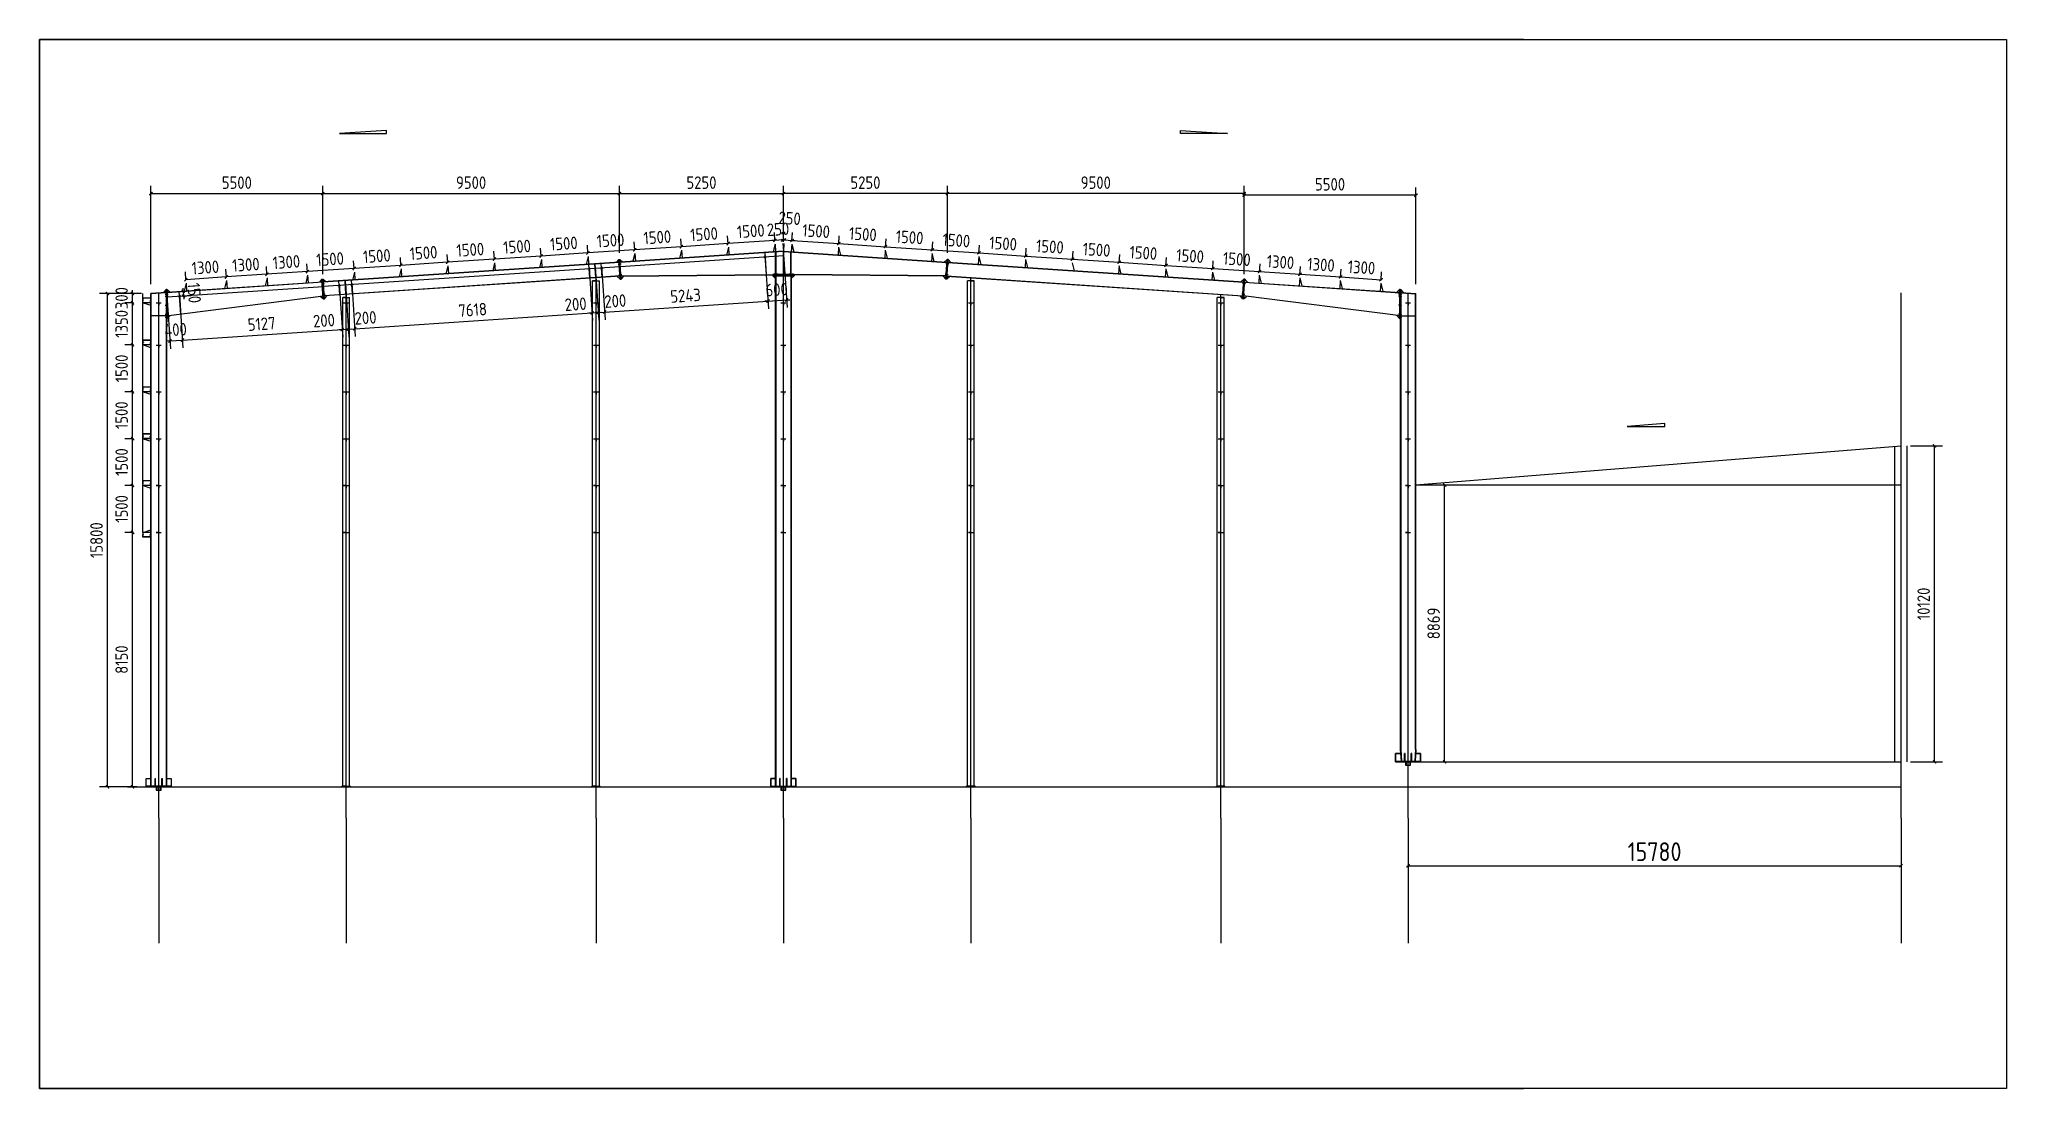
# Model space of a CAD drawing. Extents: x 424415 to 727970, y -73017 to 111783.
# Drawn here: x 664985 to 727970, y 44583 to 78183 of the extents above; entities that cross this region are included whole.
import ezdxf

# ---------------------------------------------------------------- set-up
doc = ezdxf.new("R2010")
doc.units = 0
doc.header["$LTSCALE"] = 1000
doc.header["$MEASUREMENT"] = 0
doc.layers.add('AXIS', color=3, linetype='Continuous')
doc.layers.add('DOTE', color=1, linetype='Continuous')
doc.styles.get("Standard").update_dxf_attribs({"font": 'gbenor.shx', "bigfont": 'gbcbig.shx'})
doc.dimstyles.get("Standard").update_dxf_attribs({"dimscale": 100, "dimtxt": 3.5, "dimasz": 1, "dimexe": 2.5, "dimexo": 3, "dimgap": 1.5, "dimtad": 1, "dimdec": 0, "dimzin": 0, "dimdsep": 46, "dimtxsty": 'Standard', "dimblk": 'ARCHTICK', "dimcen": 0.09, "dimadec": 0, "dimazin": 0, "dimtfac": 1, "dimtdec": 0, "dimtix": 1, "dimtmove": 2, "dimatfit": 3, "dimfxl": 1, "dimtolj": 1, "dimtzin": 0, "dimarcsym": 0})

msp = doc.modelspace()

# ---------------------------------------------------------------- blocks, each defined once
blk = doc.blocks.new('_ArchTick')
at = {"color": 0, "linetype": 'ByBlock', "const_width": 0.4}
blk.add_lwpolyline([(-0.5, -0.5), (0.5, 0.5)], dxfattribs=at)
blk = doc.blocks.new('*D1736')
at = {"color": 3, "lineweight": -2}
for p, q in [((668558, 70346), (668558, 73494)), ((668558, 73244), (674058, 73244)), ((674058, 70663), (674058, 73494))]:
    blk.add_line(p, q, dxfattribs=at)
at = {"layer": 'Defpoints', "color": 0}
for p in [(674058, 73244), (668558, 70046), (674058, 70363)]:
    blk.add_point(p, dxfattribs=at)
at = {"color": 3, "lineweight": -2, "xscale": 100, "yscale": 100, "zscale": 100, "rotation": 180}
blk.add_blockref('_ArchTick', (668558, 73244), dxfattribs=at)
at = {"color": 3, "lineweight": -2, "xscale": 100, "yscale": 100, "zscale": 100}
blk.add_blockref('_ArchTick', (674058, 73244), dxfattribs=at)
at = {"color": 0, "insert": (671308, 73594), "char_height": 400, "attachment_point": 5}
blk.add_mtext('\\A1;5500', dxfattribs=at)
blk = doc.blocks.new('*D1741')
at = {"color": 3, "lineweight": -2}
for p, q in [((674058, 70711), (674058, 73494)), ((674058, 73244), (683558, 73244)), ((683558, 71344), (683558, 73494))]:
    blk.add_line(p, q, dxfattribs=at)
at = {"layer": 'Defpoints', "color": 0}
for p in [(683558, 73244), (683558, 71044), (674058, 70411)]:
    blk.add_point(p, dxfattribs=at)
at = {"color": 3, "lineweight": -2, "xscale": 100, "yscale": 100, "zscale": 100, "rotation": 180}
blk.add_blockref('_ArchTick', (674058, 73244), dxfattribs=at)
at = {"color": 3, "lineweight": -2, "xscale": 100, "yscale": 100, "zscale": 100}
blk.add_blockref('_ArchTick', (683558, 73244), dxfattribs=at)
at = {"color": 0, "insert": (678808, 73594), "char_height": 400, "attachment_point": 5}
blk.add_mtext('\\A1;9500', dxfattribs=at)
blk = doc.blocks.new('*D1742')
at = {"color": 3, "lineweight": -2}
for p, q in [((683558, 71344), (683558, 73494)), ((683558, 73244), (688808, 73244)), ((688808, 71696), (688808, 73494))]:
    blk.add_line(p, q, dxfattribs=at)
at = {"layer": 'Defpoints', "color": 0}
for p in [(688808, 73244), (688808, 71396), (683558, 71044)]:
    blk.add_point(p, dxfattribs=at)
at = {"color": 3, "lineweight": -2, "xscale": 100, "yscale": 100, "zscale": 100, "rotation": 180}
blk.add_blockref('_ArchTick', (683558, 73244), dxfattribs=at)
at = {"color": 3, "lineweight": -2, "xscale": 100, "yscale": 100, "zscale": 100}
blk.add_blockref('_ArchTick', (688808, 73244), dxfattribs=at)
at = {"color": 0, "insert": (686183, 73594), "char_height": 400, "attachment_point": 5}
blk.add_mtext('\\A1;5250', dxfattribs=at)
blk = doc.blocks.new('*D1737')
at = {"color": 3, "lineweight": -2}
for p, q in [((703558, 70663), (703558, 73442)), ((709058, 73192), (703558, 73192)), ((709058, 70346), (709058, 73442))]:
    blk.add_line(p, q, dxfattribs=at)
at = {"layer": 'Defpoints', "color": 0}
for p in [(703558, 73192), (703558, 70363), (709058, 70046)]:
    blk.add_point(p, dxfattribs=at)
at = {"color": 3, "lineweight": -2, "xscale": 100, "yscale": 100, "zscale": 100, "rotation": 180}
blk.add_blockref('_ArchTick', (703558, 73192), dxfattribs=at)
at = {"color": 3, "lineweight": -2, "xscale": 100, "yscale": 100, "zscale": 100}
blk.add_blockref('_ArchTick', (709058, 73192), dxfattribs=at)
at = {"color": 0, "insert": (706308, 73542), "char_height": 400, "attachment_point": 5}
blk.add_mtext('\\A1;5500', dxfattribs=at)
blk = doc.blocks.new('*D1738')
at = {"color": 3, "lineweight": -2}
for p, q in [((694058, 71344), (694058, 73494)), ((703558, 73244), (694058, 73244)), ((703558, 70711), (703558, 73494))]:
    blk.add_line(p, q, dxfattribs=at)
at = {"layer": 'Defpoints', "color": 0}
for p in [(694058, 73244), (694058, 71044), (703558, 70411)]:
    blk.add_point(p, dxfattribs=at)
at = {"color": 3, "lineweight": -2, "xscale": 100, "yscale": 100, "zscale": 100, "rotation": 180}
blk.add_blockref('_ArchTick', (694058, 73244), dxfattribs=at)
at = {"color": 3, "lineweight": -2, "xscale": 100, "yscale": 100, "zscale": 100}
blk.add_blockref('_ArchTick', (703558, 73244), dxfattribs=at)
at = {"color": 0, "insert": (698808, 73594), "char_height": 400, "attachment_point": 5}
blk.add_mtext('\\A1;9500', dxfattribs=at)
blk = doc.blocks.new('*D1739')
at = {"color": 3, "lineweight": -2}
for p, q in [((688808, 71696), (688808, 73494)), ((694058, 73244), (688808, 73244)), ((694058, 71344), (694058, 73494))]:
    blk.add_line(p, q, dxfattribs=at)
at = {"layer": 'Defpoints', "color": 0}
for p in [(688808, 73244), (688808, 71396), (694058, 71044)]:
    blk.add_point(p, dxfattribs=at)
at = {"color": 3, "lineweight": -2, "xscale": 100, "yscale": 100, "zscale": 100, "rotation": 180}
blk.add_blockref('_ArchTick', (688808, 73244), dxfattribs=at)
at = {"color": 3, "lineweight": -2, "xscale": 100, "yscale": 100, "zscale": 100}
blk.add_blockref('_ArchTick', (694058, 73244), dxfattribs=at)
at = {"color": 0, "insert": (691433, 73594), "char_height": 400, "attachment_point": 5}
blk.add_mtext('\\A1;5250', dxfattribs=at)
blk = doc.blocks.new('*D1743')
at = {"color": 3, "lineweight": -2}
for p, q in [((668258, 70046), (666915, 70046)), ((667165, 54246), (667165, 70046)), ((668108, 54246), (666915, 54246))]:
    blk.add_line(p, q, dxfattribs=at)
at = {"layer": 'Defpoints', "color": 0}
for p in [(667165, 70046), (668558, 70046), (668408, 54246)]:
    blk.add_point(p, dxfattribs=at)
at = {"color": 3, "lineweight": -2, "xscale": 100, "yscale": 100, "zscale": 100}
for p, rotation in [((667165, 70046), 90), ((667165, 54246), 270)]:
    blk.add_blockref('_ArchTick', p, dxfattribs=dict(at, rotation=rotation))
at = {"color": 0, "insert": (666815, 62146), "char_height": 400, "attachment_point": 5, "rotation": 90}
blk.add_mtext('\\A1;15800', dxfattribs=at)
blk = doc.blocks.new('*D1745')
at = {"color": 3, "lineweight": -2}
for p, q in [((688522, 71928), (688517, 71993)), ((688771, 71945), (688767, 72010)), ((688534, 71744), (688434, 71737)), ((688783, 71761), (688534, 71744)), ((688783, 71761), (688883, 71767))]:
    blk.add_line(p, q, dxfattribs=at)
at = {"layer": 'Defpoints', "color": 0}
for p in [(688534, 71744), (688541, 71629), (688791, 71645)]:
    blk.add_point(p, dxfattribs=at)
at = {"color": 3, "lineweight": -2, "xscale": 100, "yscale": 100, "zscale": 100}
for p, rotation in [((688534, 71744), 3.814074834292158), ((688783, 71761), 183.8140748342922)]:
    blk.add_blockref('_ArchTick', p, dxfattribs=dict(at, rotation=rotation))
at = {"color": 0, "insert": (688635, 72102), "char_height": 400, "attachment_point": 5, "rotation": 3.81407}
blk.add_mtext('\\A1;250', dxfattribs=at)
blk = doc.blocks.new('*D1746')
at = {"color": 3, "lineweight": -2}
for p, q in [((687038, 71629), (687020, 71894)), ((688535, 71728), (688517, 71993)), ((688534, 71744), (687037, 71644))]:
    blk.add_line(p, q, dxfattribs=at)
at = {"layer": 'Defpoints', "color": 0}
for p in [(687037, 71644), (687045, 71529), (688541, 71629)]:
    blk.add_point(p, dxfattribs=at)
at = {"color": 3, "lineweight": -2, "xscale": 100, "yscale": 100, "zscale": 100}
for p, rotation in [((688534, 71744), 3.814074834131418), ((687037, 71644), 183.8140748341314)]:
    blk.add_blockref('_ArchTick', p, dxfattribs=dict(at, rotation=rotation))
at = {"color": 0, "insert": (687762, 72043), "char_height": 400, "attachment_point": 5, "rotation": 3.81407}
blk.add_mtext('\\A1;1500', dxfattribs=at)
blk = doc.blocks.new('*D1747')
at = {"color": 3, "lineweight": -2}
for p, q in [((687038, 71629), (687020, 71894)), ((685541, 71529), (685524, 71794)), ((687037, 71644), (685540, 71544))]:
    blk.add_line(p, q, dxfattribs=at)
at = {"layer": 'Defpoints', "color": 0}
for p in [(685540, 71544), (685548, 71429), (687045, 71529)]:
    blk.add_point(p, dxfattribs=at)
at = {"color": 3, "lineweight": -2, "xscale": 100, "yscale": 100, "zscale": 100}
for p, rotation in [((685540, 71544), 183.8140748341314), ((687037, 71644), 3.814074834131418)]:
    blk.add_blockref('_ArchTick', p, dxfattribs=dict(at, rotation=rotation))
at = {"color": 0, "insert": (686265, 71944), "char_height": 400, "attachment_point": 5, "rotation": 3.81407}
blk.add_mtext('\\A1;1500', dxfattribs=at)
blk = doc.blocks.new('*D1748')
at = {"color": 3, "lineweight": -2}
for p, q in [((684045, 71429), (684027, 71694)), ((685540, 71544), (684044, 71445)), ((685541, 71529), (685524, 71794))]:
    blk.add_line(p, q, dxfattribs=at)
at = {"layer": 'Defpoints', "color": 0}
for p in [(684044, 71445), (684051, 71329), (685548, 71429)]:
    blk.add_point(p, dxfattribs=at)
at = {"color": 3, "lineweight": -2, "xscale": 100, "yscale": 100, "zscale": 100}
for p, rotation in [((684044, 71445), 183.8140748341314), ((685540, 71544), 3.814074834131418)]:
    blk.add_blockref('_ArchTick', p, dxfattribs=dict(at, rotation=rotation))
at = {"color": 0, "insert": (684769, 71844), "char_height": 400, "attachment_point": 5, "rotation": 3.81407}
blk.add_mtext('\\A1;1500', dxfattribs=at)
blk = doc.blocks.new('*D1749')
at = {"color": 3, "lineweight": -2}
for p, q in [((682548, 71329), (682530, 71594)), ((684044, 71445), (682547, 71345)), ((684045, 71429), (684027, 71694))]:
    blk.add_line(p, q, dxfattribs=at)
at = {"layer": 'Defpoints', "color": 0}
for p in [(682547, 71345), (682555, 71229), (684051, 71329)]:
    blk.add_point(p, dxfattribs=at)
at = {"color": 3, "lineweight": -2, "xscale": 100, "yscale": 100, "zscale": 100}
for p, rotation in [((682547, 71345), 183.8140748341314), ((684044, 71445), 3.814074834131418)]:
    blk.add_blockref('_ArchTick', p, dxfattribs=dict(at, rotation=rotation))
at = {"color": 0, "insert": (683272, 71744), "char_height": 400, "attachment_point": 5, "rotation": 3.81407}
blk.add_mtext('\\A1;1500', dxfattribs=at)
blk = doc.blocks.new('*D1750')
at = {"color": 3, "lineweight": -2}
for p, q in [((681051, 71229), (681034, 71495)), ((682547, 71345), (681050, 71245)), ((682548, 71329), (682530, 71594))]:
    blk.add_line(p, q, dxfattribs=at)
at = {"layer": 'Defpoints', "color": 0}
for p in [(681050, 71245), (682555, 71229), (681058, 71130)]:
    blk.add_point(p, dxfattribs=at)
at = {"color": 3, "lineweight": -2, "xscale": 100, "yscale": 100, "zscale": 100}
for p, rotation in [((681050, 71245), 183.8140748341314), ((682547, 71345), 3.814074834131418)]:
    blk.add_blockref('_ArchTick', p, dxfattribs=dict(at, rotation=rotation))
at = {"color": 0, "insert": (681775, 71644), "char_height": 400, "attachment_point": 5, "rotation": 3.81407}
blk.add_mtext('\\A1;1500', dxfattribs=at)
blk = doc.blocks.new('*D1751')
at = {"color": 3, "lineweight": -2}
for p, q in [((679555, 71130), (679537, 71395)), ((681050, 71245), (679554, 71145)), ((681051, 71229), (681034, 71495))]:
    blk.add_line(p, q, dxfattribs=at)
at = {"layer": 'Defpoints', "color": 0}
for p in [(679554, 71145), (679561, 71030), (681058, 71130)]:
    blk.add_point(p, dxfattribs=at)
at = {"color": 3, "lineweight": -2, "xscale": 100, "yscale": 100, "zscale": 100}
for p, rotation in [((679554, 71145), 183.8140748341314), ((681050, 71245), 3.814074834131418)]:
    blk.add_blockref('_ArchTick', p, dxfattribs=dict(at, rotation=rotation))
at = {"color": 0, "insert": (680279, 71544), "char_height": 400, "attachment_point": 5, "rotation": 3.81407}
blk.add_mtext('\\A1;1500', dxfattribs=at)
blk = doc.blocks.new('*D1752')
at = {"color": 3, "lineweight": -2}
for p, q in [((678058, 71030), (678040, 71295)), ((679555, 71130), (679537, 71395)), ((679554, 71145), (678057, 71046))]:
    blk.add_line(p, q, dxfattribs=at)
at = {"layer": 'Defpoints', "color": 0}
for p in [(678057, 71046), (678065, 70930), (679561, 71030)]:
    blk.add_point(p, dxfattribs=at)
at = {"color": 3, "lineweight": -2, "xscale": 100, "yscale": 100, "zscale": 100}
for p, rotation in [((679554, 71145), 3.814074834131418), ((678057, 71046), 183.8140748341314)]:
    blk.add_blockref('_ArchTick', p, dxfattribs=dict(at, rotation=rotation))
at = {"color": 0, "insert": (678782, 71445), "char_height": 400, "attachment_point": 5, "rotation": 3.81407}
blk.add_mtext('\\A1;1500', dxfattribs=at)
blk = doc.blocks.new('*D1753')
at = {"color": 3, "lineweight": -2}
for p, q in [((676561, 70930), (676544, 71195)), ((678058, 71030), (678040, 71295)), ((678057, 71046), (676560, 70946))]:
    blk.add_line(p, q, dxfattribs=at)
at = {"layer": 'Defpoints', "color": 0}
for p in [(676560, 70946), (676568, 70830), (678065, 70930)]:
    blk.add_point(p, dxfattribs=at)
at = {"color": 3, "lineweight": -2, "xscale": 100, "yscale": 100, "zscale": 100}
for p, rotation in [((676560, 70946), 183.8140748341314), ((678057, 71046), 3.814074834131418)]:
    blk.add_blockref('_ArchTick', p, dxfattribs=dict(at, rotation=rotation))
at = {"color": 0, "insert": (677285, 71345), "char_height": 400, "attachment_point": 5, "rotation": 3.81407}
blk.add_mtext('\\A1;1500', dxfattribs=at)
blk = doc.blocks.new('*D1754')
at = {"color": 3, "lineweight": -2}
for p, q in [((676561, 70930), (676544, 71195)), ((675065, 70830), (675047, 71095)), ((676560, 70946), (675064, 70846))]:
    blk.add_line(p, q, dxfattribs=at)
at = {"layer": 'Defpoints', "color": 0}
for p in [(675064, 70846), (675071, 70731), (676568, 70830)]:
    blk.add_point(p, dxfattribs=at)
at = {"color": 3, "lineweight": -2, "xscale": 100, "yscale": 100, "zscale": 100}
for p, rotation in [((675064, 70846), 183.8140748341314), ((676560, 70946), 3.814074834131418)]:
    blk.add_blockref('_ArchTick', p, dxfattribs=dict(at, rotation=rotation))
at = {"color": 0, "insert": (675789, 71245), "char_height": 400, "attachment_point": 5, "rotation": 3.81407}
blk.add_mtext('\\A1;1500', dxfattribs=at)
blk = doc.blocks.new('*D1755')
at = {"color": 3, "lineweight": -2}
for p, q in [((673568, 70731), (673550, 70996)), ((675064, 70846), (673567, 70746)), ((675065, 70830), (675047, 71095))]:
    blk.add_line(p, q, dxfattribs=at)
at = {"layer": 'Defpoints', "color": 0}
for p in [(673567, 70746), (673575, 70631), (675071, 70731)]:
    blk.add_point(p, dxfattribs=at)
at = {"color": 3, "lineweight": -2, "xscale": 100, "yscale": 100, "zscale": 100}
for p, rotation in [((673567, 70746), 183.8140748341314), ((675064, 70846), 3.814074834131418)]:
    blk.add_blockref('_ArchTick', p, dxfattribs=dict(at, rotation=rotation))
at = {"color": 0, "insert": (674292, 71145), "char_height": 400, "attachment_point": 5, "rotation": 3.81407}
blk.add_mtext('\\A1;1500', dxfattribs=at)
blk = doc.blocks.new('*D1756')
at = {"color": 3, "lineweight": -2}
for p, q in [((672271, 70644), (672253, 70909)), ((673567, 70746), (672270, 70660)), ((673568, 70731), (673550, 70996))]:
    blk.add_line(p, q, dxfattribs=at)
at = {"layer": 'Defpoints', "color": 0}
for p in [(672270, 70660), (672278, 70544), (673575, 70631)]:
    blk.add_point(p, dxfattribs=at)
at = {"color": 3, "lineweight": -2, "xscale": 100, "yscale": 100, "zscale": 100}
for p, rotation in [((672270, 70660), 183.8140748341314), ((673567, 70746), 3.814074834131418)]:
    blk.add_blockref('_ArchTick', p, dxfattribs=dict(at, rotation=rotation))
at = {"color": 0, "insert": (672895, 71052), "char_height": 400, "attachment_point": 5, "rotation": 3.81407}
blk.add_mtext('\\A1;1300', dxfattribs=at)
blk = doc.blocks.new('*D1757')
at = {"color": 3, "lineweight": -2}
for p, q in [((670974, 70558), (670956, 70823)), ((672270, 70660), (670973, 70573)), ((672271, 70644), (672253, 70909))]:
    blk.add_line(p, q, dxfattribs=at)
at = {"layer": 'Defpoints', "color": 0}
for p in [(670973, 70573), (672278, 70544), (670980, 70458)]:
    blk.add_point(p, dxfattribs=at)
at = {"color": 3, "lineweight": -2, "xscale": 100, "yscale": 100, "zscale": 100}
for p, rotation in [((670973, 70573), 183.8140748341314), ((672270, 70660), 3.814074834131418)]:
    blk.add_blockref('_ArchTick', p, dxfattribs=dict(at, rotation=rotation))
at = {"color": 0, "insert": (671598, 70966), "char_height": 400, "attachment_point": 5, "rotation": 3.81407}
blk.add_mtext('\\A1;1300', dxfattribs=at)
blk = doc.blocks.new('*D1758')
at = {"color": 3, "lineweight": -2}
for p, q in [((669677, 70471), (669659, 70736)), ((670973, 70573), (669676, 70487)), ((670974, 70558), (670956, 70823))]:
    blk.add_line(p, q, dxfattribs=at)
at = {"layer": 'Defpoints', "color": 0}
for p in [(669676, 70487), (669683, 70371), (670980, 70458)]:
    blk.add_point(p, dxfattribs=at)
at = {"color": 3, "lineweight": -2, "xscale": 100, "yscale": 100, "zscale": 100}
for p, rotation in [((669676, 70487), 183.8140748341314), ((670973, 70573), 3.814074834131418)]:
    blk.add_blockref('_ArchTick', p, dxfattribs=dict(at, rotation=rotation))
at = {"color": 0, "insert": (670301, 70879), "char_height": 400, "attachment_point": 5, "rotation": 3.81407}
blk.add_mtext('\\A1;1300', dxfattribs=at)
blk = doc.blocks.new('*D1740')
at = {"color": 3, "lineweight": -2}
for p, q in [((688845, 71945), (688850, 72010)), ((689095, 71928), (689099, 71993)), ((688833, 71761), (688733, 71767)), ((688833, 71761), (689083, 71744)), ((689083, 71744), (689182, 71737))]:
    blk.add_line(p, q, dxfattribs=at)
at = {"layer": 'Defpoints', "color": 0}
for p in [(688825, 71645), (689075, 71629), (689083, 71744)]:
    blk.add_point(p, dxfattribs=at)
at = {"color": 3, "lineweight": -2, "xscale": 100, "yscale": 100, "zscale": 100}
for p, rotation in [((688833, 71761), 356.1859251657079), ((689083, 71744), 176.1859251657079)]:
    blk.add_blockref('_ArchTick', p, dxfattribs=dict(at, rotation=rotation))
at = {"color": 0, "insert": (689006, 72452), "char_height": 400, "attachment_point": 5, "rotation": 356.18593}
blk.add_mtext('\\A1;250', dxfattribs=at)
blk = doc.blocks.new('*D1759')
at = {"color": 3, "lineweight": -2}
for p, q in [((689081, 71728), (689099, 71993)), ((690578, 71629), (690596, 71894)), ((689083, 71744), (690579, 71644))]:
    blk.add_line(p, q, dxfattribs=at)
at = {"layer": 'Defpoints', "color": 0}
for p in [(689075, 71629), (690571, 71529), (690579, 71644)]:
    blk.add_point(p, dxfattribs=at)
at = {"color": 3, "lineweight": -2, "xscale": 100, "yscale": 100, "zscale": 100}
for p, rotation in [((689083, 71744), 176.1859251658686), ((690579, 71644), 356.1859251658686)]:
    blk.add_blockref('_ArchTick', p, dxfattribs=dict(at, rotation=rotation))
at = {"color": 0, "insert": (689854, 72043), "char_height": 400, "attachment_point": 5, "rotation": 356.18593}
blk.add_mtext('\\A1;1500', dxfattribs=at)
blk = doc.blocks.new('*D1760')
at = {"color": 3, "lineweight": -2}
for p, q in [((690578, 71629), (690596, 71894)), ((690579, 71644), (692076, 71544)), ((692075, 71529), (692092, 71794))]:
    blk.add_line(p, q, dxfattribs=at)
at = {"layer": 'Defpoints', "color": 0}
for p in [(690571, 71529), (692068, 71429), (692076, 71544)]:
    blk.add_point(p, dxfattribs=at)
at = {"color": 3, "lineweight": -2, "xscale": 100, "yscale": 100, "zscale": 100}
for p, rotation in [((690579, 71644), 176.1859251658686), ((692076, 71544), 356.1859251658686)]:
    blk.add_blockref('_ArchTick', p, dxfattribs=dict(at, rotation=rotation))
at = {"color": 0, "insert": (691351, 71944), "char_height": 400, "attachment_point": 5, "rotation": 356.18593}
blk.add_mtext('\\A1;1500', dxfattribs=at)
blk = doc.blocks.new('*D1761')
at = {"color": 3, "lineweight": -2}
for p, q in [((692075, 71529), (692092, 71794)), ((692076, 71544), (693573, 71445)), ((693571, 71429), (693589, 71694))]:
    blk.add_line(p, q, dxfattribs=at)
at = {"layer": 'Defpoints', "color": 0}
for p in [(692068, 71429), (693565, 71329), (693573, 71445)]:
    blk.add_point(p, dxfattribs=at)
at = {"color": 3, "lineweight": -2, "xscale": 100, "yscale": 100, "zscale": 100}
for p, rotation in [((692076, 71544), 176.1859251658686), ((693573, 71445), 356.1859251658686)]:
    blk.add_blockref('_ArchTick', p, dxfattribs=dict(at, rotation=rotation))
at = {"color": 0, "insert": (692847, 71844), "char_height": 400, "attachment_point": 5, "rotation": 356.18593}
blk.add_mtext('\\A1;1500', dxfattribs=at)
blk = doc.blocks.new('*D1762')
at = {"color": 3, "lineweight": -2}
for p, q in [((693571, 71429), (693589, 71694)), ((693573, 71445), (695069, 71345)), ((695068, 71329), (695086, 71594))]:
    blk.add_line(p, q, dxfattribs=at)
at = {"layer": 'Defpoints', "color": 0}
for p in [(693565, 71329), (695062, 71229), (695069, 71345)]:
    blk.add_point(p, dxfattribs=at)
at = {"color": 3, "lineweight": -2, "xscale": 100, "yscale": 100, "zscale": 100}
for p, rotation in [((693573, 71445), 176.1859251658686), ((695069, 71345), 356.1859251658686)]:
    blk.add_blockref('_ArchTick', p, dxfattribs=dict(at, rotation=rotation))
at = {"color": 0, "insert": (694344, 71744), "char_height": 400, "attachment_point": 5, "rotation": 356.18593}
blk.add_mtext('\\A1;1500', dxfattribs=at)
blk = doc.blocks.new('*D1763')
at = {"color": 3, "lineweight": -2}
for p, q in [((695068, 71329), (695086, 71594)), ((695069, 71345), (696566, 71245)), ((696565, 71229), (696583, 71495))]:
    blk.add_line(p, q, dxfattribs=at)
at = {"layer": 'Defpoints', "color": 0}
for p in [(695062, 71229), (696566, 71245), (696558, 71130)]:
    blk.add_point(p, dxfattribs=at)
at = {"color": 3, "lineweight": -2, "xscale": 100, "yscale": 100, "zscale": 100}
for p, rotation in [((695069, 71345), 176.1859251658686), ((696566, 71245), 356.1859251658686)]:
    blk.add_blockref('_ArchTick', p, dxfattribs=dict(at, rotation=rotation))
at = {"color": 0, "insert": (695841, 71644), "char_height": 400, "attachment_point": 5, "rotation": 356.18593}
blk.add_mtext('\\A1;1500', dxfattribs=at)
blk = doc.blocks.new('*D1764')
at = {"color": 3, "lineweight": -2}
for p, q in [((696565, 71229), (696583, 71495)), ((696566, 71245), (698063, 71145)), ((698062, 71130), (698079, 71395))]:
    blk.add_line(p, q, dxfattribs=at)
at = {"layer": 'Defpoints', "color": 0}
for p in [(696558, 71130), (698055, 71030), (698063, 71145)]:
    blk.add_point(p, dxfattribs=at)
at = {"color": 3, "lineweight": -2, "xscale": 100, "yscale": 100, "zscale": 100}
for p, rotation in [((696566, 71245), 176.1859251658686), ((698063, 71145), 356.1859251658686)]:
    blk.add_blockref('_ArchTick', p, dxfattribs=dict(at, rotation=rotation))
at = {"color": 0, "insert": (697338, 71544), "char_height": 400, "attachment_point": 5, "rotation": 356.18593}
blk.add_mtext('\\A1;1500', dxfattribs=at)
blk = doc.blocks.new('*D1765')
at = {"color": 3, "lineweight": -2}
for p, q in [((698062, 71130), (698079, 71395)), ((699558, 71030), (699576, 71295)), ((698063, 71145), (699559, 71046))]:
    blk.add_line(p, q, dxfattribs=at)
at = {"layer": 'Defpoints', "color": 0}
for p in [(698055, 71030), (699552, 70930), (699559, 71046)]:
    blk.add_point(p, dxfattribs=at)
at = {"color": 3, "lineweight": -2, "xscale": 100, "yscale": 100, "zscale": 100}
for p, rotation in [((698063, 71145), 176.1859251658686), ((699559, 71046), 356.1859251658686)]:
    blk.add_blockref('_ArchTick', p, dxfattribs=dict(at, rotation=rotation))
at = {"color": 0, "insert": (698834, 71445), "char_height": 400, "attachment_point": 5, "rotation": 356.18593}
blk.add_mtext('\\A1;1500', dxfattribs=at)
blk = doc.blocks.new('*D1766')
at = {"color": 3, "lineweight": -2}
for p, q in [((699558, 71030), (699576, 71295)), ((701055, 70930), (701073, 71195)), ((699559, 71046), (701056, 70946))]:
    blk.add_line(p, q, dxfattribs=at)
at = {"layer": 'Defpoints', "color": 0}
for p in [(699552, 70930), (701048, 70830), (701056, 70946)]:
    blk.add_point(p, dxfattribs=at)
at = {"color": 3, "lineweight": -2, "xscale": 100, "yscale": 100, "zscale": 100}
for p, rotation in [((699559, 71046), 176.1859251658686), ((701056, 70946), 356.1859251658686)]:
    blk.add_blockref('_ArchTick', p, dxfattribs=dict(at, rotation=rotation))
at = {"color": 0, "insert": (700331, 71345), "char_height": 400, "attachment_point": 5, "rotation": 356.18593}
blk.add_mtext('\\A1;1500', dxfattribs=at)
blk = doc.blocks.new('*D1767')
at = {"color": 3, "lineweight": -2}
for p, q in [((701055, 70930), (701073, 71195)), ((701056, 70946), (702553, 70846)), ((702552, 70830), (702569, 71095))]:
    blk.add_line(p, q, dxfattribs=at)
at = {"layer": 'Defpoints', "color": 0}
for p in [(701048, 70830), (702545, 70731), (702553, 70846)]:
    blk.add_point(p, dxfattribs=at)
at = {"color": 3, "lineweight": -2, "xscale": 100, "yscale": 100, "zscale": 100}
for p, rotation in [((701056, 70946), 176.1859251658686), ((702553, 70846), 356.1859251658686)]:
    blk.add_blockref('_ArchTick', p, dxfattribs=dict(at, rotation=rotation))
at = {"color": 0, "insert": (701828, 71245), "char_height": 400, "attachment_point": 5, "rotation": 356.18593}
blk.add_mtext('\\A1;1500', dxfattribs=at)
blk = doc.blocks.new('*D1768')
at = {"color": 3, "lineweight": -2}
for p, q in [((702552, 70830), (702569, 71095)), ((702553, 70846), (704049, 70746)), ((704048, 70731), (704066, 70996))]:
    blk.add_line(p, q, dxfattribs=at)
at = {"layer": 'Defpoints', "color": 0}
for p in [(702545, 70731), (704042, 70631), (704049, 70746)]:
    blk.add_point(p, dxfattribs=at)
at = {"color": 3, "lineweight": -2, "xscale": 100, "yscale": 100, "zscale": 100}
for p, rotation in [((702553, 70846), 176.1859251658686), ((704049, 70746), 356.1859251658686)]:
    blk.add_blockref('_ArchTick', p, dxfattribs=dict(at, rotation=rotation))
at = {"color": 0, "insert": (703324, 71145), "char_height": 400, "attachment_point": 5, "rotation": 356.18593}
blk.add_mtext('\\A1;1500', dxfattribs=at)
blk = doc.blocks.new('*D1769')
at = {"color": 3, "lineweight": -2}
for p, q in [((704048, 70731), (704066, 70996)), ((704049, 70746), (705346, 70660)), ((705345, 70644), (705363, 70909))]:
    blk.add_line(p, q, dxfattribs=at)
at = {"layer": 'Defpoints', "color": 0}
for p in [(704042, 70631), (705339, 70544), (705346, 70660)]:
    blk.add_point(p, dxfattribs=at)
at = {"color": 3, "lineweight": -2, "xscale": 100, "yscale": 100, "zscale": 100}
for p, rotation in [((704049, 70746), 176.1859251658686), ((705346, 70660), 356.1859251658686)]:
    blk.add_blockref('_ArchTick', p, dxfattribs=dict(at, rotation=rotation))
at = {"color": 0, "insert": (704721, 71052), "char_height": 400, "attachment_point": 5, "rotation": 356.18593}
blk.add_mtext('\\A1;1300', dxfattribs=at)
blk = doc.blocks.new('*D1770')
at = {"color": 3, "lineweight": -2}
for p, q in [((705345, 70644), (705363, 70909)), ((705346, 70660), (706644, 70573)), ((706642, 70558), (706660, 70823))]:
    blk.add_line(p, q, dxfattribs=at)
at = {"layer": 'Defpoints', "color": 0}
for p in [(705339, 70544), (706644, 70573), (706636, 70458)]:
    blk.add_point(p, dxfattribs=at)
at = {"color": 3, "lineweight": -2, "xscale": 100, "yscale": 100, "zscale": 100}
for p, rotation in [((705346, 70660), 176.1859251658686), ((706644, 70573), 356.1859251658686)]:
    blk.add_blockref('_ArchTick', p, dxfattribs=dict(at, rotation=rotation))
at = {"color": 0, "insert": (706018, 70966), "char_height": 400, "attachment_point": 5, "rotation": 356.18593}
blk.add_mtext('\\A1;1300', dxfattribs=at)
blk = doc.blocks.new('*D1771')
at = {"color": 3, "lineweight": -2}
for p, q in [((706642, 70558), (706660, 70823)), ((706644, 70573), (707941, 70487)), ((707940, 70471), (707957, 70736))]:
    blk.add_line(p, q, dxfattribs=at)
at = {"layer": 'Defpoints', "color": 0}
for p in [(706636, 70458), (707933, 70371), (707941, 70487)]:
    blk.add_point(p, dxfattribs=at)
at = {"color": 3, "lineweight": -2, "xscale": 100, "yscale": 100, "zscale": 100}
for p, rotation in [((706644, 70573), 176.1859251658686), ((707941, 70487), 356.1859251658686)]:
    blk.add_blockref('_ArchTick', p, dxfattribs=dict(at, rotation=rotation))
at = {"color": 0, "insert": (707315, 70879), "char_height": 400, "attachment_point": 5, "rotation": 356.18593}
blk.add_mtext('\\A1;1300', dxfattribs=at)
blk = doc.blocks.new('*D1926')
at = {"color": 3, "lineweight": -2}
for p, q in [((708808, 52946), (708808, 51471)), ((724588, 52946), (724588, 51471)), ((708808, 51721), (724588, 51721))]:
    blk.add_line(p, q, dxfattribs=at)
at = {"layer": 'Defpoints', "color": 0}
for p in [(708808, 53246), (724588, 53246), (724588, 51721)]:
    blk.add_point(p, dxfattribs=at)
at = {"color": 3, "lineweight": -2, "xscale": 100, "yscale": 100, "zscale": 100, "rotation": 180}
blk.add_blockref('_ArchTick', (708808, 51721), dxfattribs=at)
at = {"color": 3, "lineweight": -2, "xscale": 100, "yscale": 100, "zscale": 100}
blk.add_blockref('_ArchTick', (724588, 51721), dxfattribs=at)
at = {"color": 0, "insert": (716698, 52171), "char_height": 600, "attachment_point": 5}
blk.add_mtext('\\A1;15780', dxfattribs=at)
blk = doc.blocks.new('*D1927')
at = {"color": 3, "lineweight": -2}
for p, q in [((709508, 63915), (710226, 63915)), ((709976, 55046), (709976, 63915)), ((709508, 55046), (710226, 55046))]:
    blk.add_line(p, q, dxfattribs=at)
at = {"layer": 'Defpoints', "color": 0}
for p in [(709208, 63915), (709976, 63915), (709208, 55046)]:
    blk.add_point(p, dxfattribs=at)
at = {"color": 3, "lineweight": -2, "xscale": 100, "yscale": 100, "zscale": 100}
for p, rotation in [((709976, 63915), 90), ((709976, 55046), 270)]:
    blk.add_blockref('_ArchTick', p, dxfattribs=dict(at, rotation=rotation))
at = {"color": 0, "insert": (709626, 59480), "char_height": 400, "attachment_point": 5, "rotation": 90}
blk.add_mtext('\\A1;8869', dxfattribs=at)
blk = doc.blocks.new('*D1928')
at = {"color": 3, "lineweight": -2}
for p, q in [((724888, 65166), (725913, 65166)), ((725663, 55046), (725663, 65166)), ((724888, 55046), (725913, 55046))]:
    blk.add_line(p, q, dxfattribs=at)
at = {"layer": 'Defpoints', "color": 0}
for p in [(724588, 65166), (725663, 65166), (724588, 55046)]:
    blk.add_point(p, dxfattribs=at)
at = {"color": 3, "lineweight": -2, "xscale": 100, "yscale": 100, "zscale": 100}
for p, rotation in [((725663, 65166), 90), ((725663, 55046), 270)]:
    blk.add_blockref('_ArchTick', p, dxfattribs=dict(at, rotation=rotation))
at = {"color": 0, "insert": (725313, 60106), "char_height": 400, "attachment_point": 5, "rotation": 90}
blk.add_mtext('\\A1;10120', dxfattribs=at)
blk = doc.blocks.new('*D1946')
at = {"color": 3, "lineweight": -2}
for p, q in [((667998, 62396), (667719, 62396)), ((667969, 54246), (667969, 62396)), ((668108, 54246), (667719, 54246))]:
    blk.add_line(p, q, dxfattribs=at)
at = {"layer": 'Defpoints', "color": 0}
for p in [(667969, 62396), (668298, 62396), (668408, 54246)]:
    blk.add_point(p, dxfattribs=at)
at = {"color": 3, "lineweight": -2, "xscale": 100, "yscale": 100, "zscale": 100}
for p, rotation in [((667969, 62396), 90), ((667969, 54246), 270)]:
    blk.add_blockref('_ArchTick', p, dxfattribs=dict(at, rotation=rotation))
at = {"color": 0, "insert": (667619, 58321), "char_height": 400, "attachment_point": 5, "rotation": 90}
blk.add_mtext('\\A1;8150', dxfattribs=at)
blk = doc.blocks.new('*D1947')
at = {"color": 3, "lineweight": -2}
for p, q in [((667998, 63896), (667719, 63896)), ((667969, 62396), (667969, 63896)), ((667998, 62396), (667719, 62396))]:
    blk.add_line(p, q, dxfattribs=at)
at = {"layer": 'Defpoints', "color": 0}
for p in [(667969, 63896), (668298, 63896), (668298, 62396)]:
    blk.add_point(p, dxfattribs=at)
at = {"color": 3, "lineweight": -2, "xscale": 100, "yscale": 100, "zscale": 100}
for p, rotation in [((667969, 63896), 90), ((667969, 62396), 270)]:
    blk.add_blockref('_ArchTick', p, dxfattribs=dict(at, rotation=rotation))
at = {"color": 0, "insert": (667619, 63146), "char_height": 400, "attachment_point": 5, "rotation": 90}
blk.add_mtext('\\A1;1500', dxfattribs=at)
blk = doc.blocks.new('*D1948')
at = {"color": 3, "lineweight": -2}
for p, q in [((667998, 65396), (667719, 65396)), ((667969, 63896), (667969, 65396)), ((667998, 63896), (667719, 63896))]:
    blk.add_line(p, q, dxfattribs=at)
at = {"layer": 'Defpoints', "color": 0}
for p in [(667969, 65396), (668298, 65396), (668298, 63896)]:
    blk.add_point(p, dxfattribs=at)
at = {"color": 3, "lineweight": -2, "xscale": 100, "yscale": 100, "zscale": 100}
for p, rotation in [((667969, 65396), 90), ((667969, 63896), 270)]:
    blk.add_blockref('_ArchTick', p, dxfattribs=dict(at, rotation=rotation))
at = {"color": 0, "insert": (667619, 64646), "char_height": 400, "attachment_point": 5, "rotation": 90}
blk.add_mtext('\\A1;1500', dxfattribs=at)
blk = doc.blocks.new('*D1949')
at = {"color": 3, "lineweight": -2}
for p, q in [((667998, 66896), (667719, 66896)), ((667969, 65396), (667969, 66896)), ((667998, 65396), (667719, 65396))]:
    blk.add_line(p, q, dxfattribs=at)
at = {"layer": 'Defpoints', "color": 0}
for p in [(667969, 66896), (668298, 66896), (668298, 65396)]:
    blk.add_point(p, dxfattribs=at)
at = {"color": 3, "lineweight": -2, "xscale": 100, "yscale": 100, "zscale": 100}
for p, rotation in [((667969, 66896), 90), ((667969, 65396), 270)]:
    blk.add_blockref('_ArchTick', p, dxfattribs=dict(at, rotation=rotation))
at = {"color": 0, "insert": (667619, 66146), "char_height": 400, "attachment_point": 5, "rotation": 90}
blk.add_mtext('\\A1;1500', dxfattribs=at)
blk = doc.blocks.new('*D1950')
at = {"color": 3, "lineweight": -2}
for p, q in [((667998, 68396), (667719, 68396)), ((667969, 66896), (667969, 68396)), ((667998, 66896), (667719, 66896))]:
    blk.add_line(p, q, dxfattribs=at)
at = {"layer": 'Defpoints', "color": 0}
for p in [(667969, 68396), (668298, 68396), (668298, 66896)]:
    blk.add_point(p, dxfattribs=at)
at = {"color": 3, "lineweight": -2, "xscale": 100, "yscale": 100, "zscale": 100}
for p, rotation in [((667969, 68396), 90), ((667969, 66896), 270)]:
    blk.add_blockref('_ArchTick', p, dxfattribs=dict(at, rotation=rotation))
at = {"color": 0, "insert": (667619, 67646), "char_height": 400, "attachment_point": 5, "rotation": 90}
blk.add_mtext('\\A1;1500', dxfattribs=at)
blk = doc.blocks.new('*D1951')
at = {"color": 3, "lineweight": -2}
for p, q in [((667998, 69746), (667719, 69746)), ((667969, 68396), (667969, 69746)), ((667998, 68396), (667719, 68396))]:
    blk.add_line(p, q, dxfattribs=at)
at = {"layer": 'Defpoints', "color": 0}
for p in [(667969, 69746), (668298, 69746), (668298, 68396)]:
    blk.add_point(p, dxfattribs=at)
at = {"color": 3, "lineweight": -2, "xscale": 100, "yscale": 100, "zscale": 100}
for p, rotation in [((667969, 69746), 90), ((667969, 68396), 270)]:
    blk.add_blockref('_ArchTick', p, dxfattribs=dict(at, rotation=rotation))
at = {"color": 0, "insert": (667619, 69071), "char_height": 400, "attachment_point": 5, "rotation": 90}
blk.add_mtext('\\A1;1350', dxfattribs=at)
blk = doc.blocks.new('*D1952')
at = {"color": 3, "lineweight": -2}
for p, q in [((668258, 70046), (667719, 70046)), ((667969, 70046), (667969, 70146)), ((667969, 69746), (667969, 70046)), ((667998, 69746), (667719, 69746)), ((667969, 69746), (667969, 69646))]:
    blk.add_line(p, q, dxfattribs=at)
at = {"layer": 'Defpoints', "color": 0}
for p in [(667969, 70046), (668558, 70046), (668298, 69746)]:
    blk.add_point(p, dxfattribs=at)
at = {"color": 3, "lineweight": -2, "xscale": 100, "yscale": 100, "zscale": 100}
for p, rotation in [((667969, 70046), 270), ((667969, 69746), 90)]:
    blk.add_blockref('_ArchTick', p, dxfattribs=dict(at, rotation=rotation))
at = {"color": 0, "insert": (667619, 69896), "char_height": 400, "attachment_point": 5, "rotation": 90}
blk.add_mtext('\\A1;300', dxfattribs=at)
blk = doc.blocks.new('*D2203')
at = {"color": 3, "lineweight": -2}
for p, q in [((668558, 70346), (668558, 73494)), ((668558, 73244), (674058, 73244)), ((674058, 70663), (674058, 73494))]:
    blk.add_line(p, q, dxfattribs=at)
at = {"layer": 'Defpoints', "color": 0}
for p in [(674058, 73244), (668558, 70046), (674058, 70363)]:
    blk.add_point(p, dxfattribs=at)
at = {"color": 3, "lineweight": -2, "xscale": 100, "yscale": 100, "zscale": 100, "rotation": 180}
blk.add_blockref('_ArchTick', (668558, 73244), dxfattribs=at)
at = {"color": 3, "lineweight": -2, "xscale": 100, "yscale": 100, "zscale": 100}
blk.add_blockref('_ArchTick', (674058, 73244), dxfattribs=at)
at = {"color": 0, "insert": (671308, 73594), "char_height": 400, "attachment_point": 5}
blk.add_mtext('\\A1;5500', dxfattribs=at)
blk = doc.blocks.new('*D2204')
at = {"color": 3, "lineweight": -2}
for p, q in [((703558, 70663), (703558, 73442)), ((709058, 73192), (703558, 73192)), ((709058, 70346), (709058, 73442))]:
    blk.add_line(p, q, dxfattribs=at)
at = {"layer": 'Defpoints', "color": 0}
for p in [(703558, 73192), (703558, 70363), (709058, 70046)]:
    blk.add_point(p, dxfattribs=at)
at = {"color": 3, "lineweight": -2, "xscale": 100, "yscale": 100, "zscale": 100, "rotation": 180}
blk.add_blockref('_ArchTick', (703558, 73192), dxfattribs=at)
at = {"color": 3, "lineweight": -2, "xscale": 100, "yscale": 100, "zscale": 100}
blk.add_blockref('_ArchTick', (709058, 73192), dxfattribs=at)
at = {"color": 0, "insert": (706308, 73542), "char_height": 400, "attachment_point": 5}
blk.add_mtext('\\A1;5500', dxfattribs=at)
blk = doc.blocks.new('*D2212')
at = {"color": 3, "lineweight": -2}
for p, q in [((669070, 69980), (669184, 68275)), ((669469, 70006), (669583, 68301)), ((669167, 68524), (669067, 68518)), ((669167, 68524), (669566, 68551)), ((669566, 68551), (669666, 68557))]:
    blk.add_line(p, q, dxfattribs=at)
at = {"layer": 'Defpoints', "color": 0}
for p in [(669064, 70079), (669463, 70106), (669566, 68551)]:
    blk.add_point(p, dxfattribs=at)
at = {"color": 3, "lineweight": -2, "xscale": 100, "yscale": 100, "zscale": 100}
for p, rotation in [((669167, 68524), 3.814074834281618), ((669566, 68551), 183.8140748342816)]:
    blk.add_blockref('_ArchTick', p, dxfattribs=dict(at, rotation=rotation))
at = {"color": 0, "insert": (669344, 68887), "char_height": 400, "attachment_point": 5, "rotation": 3.81407}
blk.add_mtext('\\A1;400', dxfattribs=at)
blk = doc.blocks.new('*D2213')
at = {"color": 3, "lineweight": -2}
for p, q in [((669469, 70006), (669583, 68301)), ((674585, 70347), (674698, 68642)), ((669566, 68551), (674682, 68892))]:
    blk.add_line(p, q, dxfattribs=at)
at = {"layer": 'Defpoints', "color": 0}
for p in [(669463, 70106), (674578, 70447), (674682, 68892)]:
    blk.add_point(p, dxfattribs=at)
at = {"color": 3, "lineweight": -2, "xscale": 100, "yscale": 100, "zscale": 100}
for p, rotation in [((674682, 68892), 3.814074834281624), ((669566, 68551), 183.8140748342816)]:
    blk.add_blockref('_ArchTick', p, dxfattribs=dict(at, rotation=rotation))
at = {"color": 0, "insert": (672101, 69071), "char_height": 400, "attachment_point": 5, "rotation": 3.81407}
blk.add_mtext('\\A1;5127', dxfattribs=at)
blk = doc.blocks.new('*D2214')
at = {"color": 3, "lineweight": -2}
for p, q in [((674585, 70347), (674698, 68642)), ((674784, 70361), (674898, 68656)), ((674682, 68892), (674582, 68885)), ((674682, 68892), (674881, 68905)), ((674881, 68905), (674981, 68912))]:
    blk.add_line(p, q, dxfattribs=at)
at = {"layer": 'Defpoints', "color": 0}
for p in [(674578, 70447), (674778, 70460), (674881, 68905)]:
    blk.add_point(p, dxfattribs=at)
at = {"color": 3, "lineweight": -2, "xscale": 100, "yscale": 100, "zscale": 100}
for p, rotation in [((674682, 68892), 3.814074834281618), ((674881, 68905), 183.8140748342816)]:
    blk.add_blockref('_ArchTick', p, dxfattribs=dict(at, rotation=rotation))
at = {"color": 0, "insert": (674097, 69176), "char_height": 400, "attachment_point": 5, "rotation": 3.81407}
blk.add_mtext('\\A1;200', dxfattribs=at)
blk = doc.blocks.new('*D2215')
at = {"color": 3, "lineweight": -2}
for p, q in [((682585, 70881), (682698, 69176)), ((674984, 70374), (675098, 68669)), ((675081, 68918), (682682, 69425))]:
    blk.add_line(p, q, dxfattribs=at)
at = {"layer": 'Defpoints', "color": 0}
for p in [(682578, 70980), (674977, 70474), (682682, 69425)]:
    blk.add_point(p, dxfattribs=at)
at = {"color": 3, "lineweight": -2, "xscale": 100, "yscale": 100, "zscale": 100}
for p, rotation in [((682682, 69425), 3.814074834281624), ((675081, 68918), 183.8140748342816)]:
    blk.add_blockref('_ArchTick', p, dxfattribs=dict(at, rotation=rotation))
at = {"color": 0, "insert": (678858, 69521), "char_height": 400, "attachment_point": 5, "rotation": 3.81407}
blk.add_mtext('\\A1;7618', dxfattribs=at)
blk = doc.blocks.new('*D2216')
at = {"color": 3, "lineweight": -2}
for p, q in [((682585, 70881), (682698, 69176)), ((682784, 70894), (682898, 69189)), ((682682, 69425), (682582, 69419)), ((682682, 69425), (682881, 69438)), ((682881, 69438), (682981, 69445))]:
    blk.add_line(p, q, dxfattribs=at)
at = {"layer": 'Defpoints', "color": 0}
for p in [(682578, 70980), (682778, 70994), (682881, 69438)]:
    blk.add_point(p, dxfattribs=at)
at = {"color": 3, "lineweight": -2, "xscale": 100, "yscale": 100, "zscale": 100}
for p, rotation in [((682682, 69425), 3.814074834281618), ((682881, 69438), 183.8140748342816)]:
    blk.add_blockref('_ArchTick', p, dxfattribs=dict(at, rotation=rotation))
at = {"color": 0, "insert": (682155, 69702), "char_height": 400, "attachment_point": 5, "rotation": 3.81407}
blk.add_mtext('\\A1;200', dxfattribs=at)
blk = doc.blocks.new('*D2217')
at = {"color": 3, "lineweight": -2}
for p, q in [((682784, 70894), (682898, 69189)), ((682984, 70907), (683098, 69202)), ((682881, 69438), (682782, 69432)), ((682881, 69438), (683081, 69452)), ((683081, 69452), (683181, 69458))]:
    blk.add_line(p, q, dxfattribs=at)
at = {"layer": 'Defpoints', "color": 0}
for p in [(682778, 70994), (682977, 71007), (683081, 69452)]:
    blk.add_point(p, dxfattribs=at)
at = {"color": 3, "lineweight": -2, "xscale": 100, "yscale": 100, "zscale": 100}
for p, rotation in [((682881, 69438), 3.814074834281618), ((683081, 69452), 183.8140748342816)]:
    blk.add_blockref('_ArchTick', p, dxfattribs=dict(at, rotation=rotation))
at = {"color": 0, "insert": (683424, 69803), "char_height": 400, "attachment_point": 5, "rotation": 3.81407}
blk.add_mtext('\\A1;200', dxfattribs=at)
blk = doc.blocks.new('*D2218')
at = {"color": 3, "lineweight": -2}
for p, q in [((688216, 71256), (688329, 69551)), ((682984, 70907), (683098, 69202)), ((683081, 69452), (688313, 69801))]:
    blk.add_line(p, q, dxfattribs=at)
at = {"layer": 'Defpoints', "color": 0}
for p in [(688209, 71356), (682977, 71007), (688313, 69801)]:
    blk.add_point(p, dxfattribs=at)
at = {"color": 3, "lineweight": -2, "xscale": 100, "yscale": 100, "zscale": 100}
for p, rotation in [((683081, 69452), 183.8140748342816), ((688313, 69801), 3.814074834281624)]:
    blk.add_blockref('_ArchTick', p, dxfattribs=dict(at, rotation=rotation))
at = {"color": 0, "insert": (685673, 69975), "char_height": 400, "attachment_point": 5, "rotation": 3.81407}
blk.add_mtext('\\A1;5243', dxfattribs=at)
blk = doc.blocks.new('*D2219')
at = {"color": 3, "lineweight": -2}
for p, q in [((688216, 71256), (688329, 69551)), ((688814, 71296), (688928, 69591)), ((688313, 69801), (688213, 69794)), ((688313, 69801), (688911, 69840)), ((688911, 69840), (689011, 69847))]:
    blk.add_line(p, q, dxfattribs=at)
at = {"layer": 'Defpoints', "color": 0}
for p in [(688209, 71356), (688808, 71396), (688911, 69840)]:
    blk.add_point(p, dxfattribs=at)
at = {"color": 3, "lineweight": -2, "xscale": 100, "yscale": 100, "zscale": 100}
for p, rotation in [((688911, 69840), 183.8140748342816), ((688313, 69801), 3.814074834281618)]:
    blk.add_blockref('_ArchTick', p, dxfattribs=dict(at, rotation=rotation))
at = {"color": 0, "insert": (688589, 70170), "char_height": 400, "attachment_point": 5, "rotation": 3.81407}
blk.add_mtext('\\A1;600', dxfattribs=at)
blk = doc.blocks.new('*D2220')
at = {"color": 3, "lineweight": -2}
for p, q in [((674784, 70361), (674898, 68656)), ((674984, 70374), (675098, 68669)), ((674881, 68905), (674782, 68899)), ((674881, 68905), (675081, 68918)), ((675081, 68918), (675181, 68925))]:
    blk.add_line(p, q, dxfattribs=at)
at = {"layer": 'Defpoints', "color": 0}
for p in [(674778, 70460), (674977, 70474), (675081, 68918)]:
    blk.add_point(p, dxfattribs=at)
at = {"color": 3, "lineweight": -2, "xscale": 100, "yscale": 100, "zscale": 100}
for p, rotation in [((674881, 68905), 3.814074834281698), ((675081, 68918), 183.8140748342816)]:
    blk.add_blockref('_ArchTick', p, dxfattribs=dict(at, rotation=rotation))
at = {"color": 0, "insert": (675428, 69265), "char_height": 400, "attachment_point": 5, "rotation": 3.81407}
blk.add_mtext('\\A1;200', dxfattribs=at)
blk = doc.blocks.new('*D2221')
at = {"color": 3, "lineweight": -2}
for p, q in [((669563, 70113), (669840, 70131)), ((669572, 69963), (669850, 69982)), ((669590, 70115), (669584, 70214)), ((669590, 70115), (669600, 69965)), ((669600, 69965), (669607, 69865))]:
    blk.add_line(p, q, dxfattribs=at)
at = {"layer": 'Defpoints', "color": 0}
for p in [(669463, 70106), (669473, 69956), (669600, 69965)]:
    blk.add_point(p, dxfattribs=at)
at = {"color": 3, "lineweight": -2, "xscale": 100, "yscale": 100, "zscale": 100}
for p, rotation in [((669590, 70115), 273.8140748350672), ((669600, 69965), 93.81407483506719)]:
    blk.add_blockref('_ArchTick', p, dxfattribs=dict(at, rotation=rotation))
at = {"color": 0, "insert": (669944, 70063), "char_height": 400, "attachment_point": 5, "rotation": 273.81407}
blk.add_mtext('\\A1;150', dxfattribs=at)

# ---------------------------------------------------------------- dimensions: what is measured, and where the dimension line sits
for base, p1, p2, override, picture, middle in [((674057.6, 73243.9), (668557.6, 70045.8), (674057.6, 70363.2), {"dimtxt": 4, "dimclrd": 3, "dimclre": 3}, '*D1736', (671307.6, 73593.9)), ((674057.6, 73243.9), (668557.6, 70045.8), (674057.6, 70363.2), {"dimtxt": 4, "dimclrd": 3, "dimclre": 3}, '*D2203', (671307.6, 73593.9)), ((683557.6, 73243.9), (674057.6, 70410.7), (683557.6, 71044), {"dimtxt": 4, "dimclrd": 3, "dimclre": 3}, '*D1741', (678807.6, 73593.9)), ((688807.6, 73243.9), (683557.6, 71044), (688807.6, 71395.8), {"dimtxt": 4, "dimclrd": 3, "dimclre": 3}, '*D1742', (686182.6, 73593.9)), ((724587.6, 51720.8), (708807.6, 53245.8), (724587.6, 53245.8), {"dimtxt": 6, "dimclrd": 3, "dimclre": 3}, '*D1926', (716697.6, 52170.8))]:
    dim = msp.add_linear_dim(base=base, p1=p1, p2=p2, dimstyle='Standard', override=override)
    dim.commit()
    dim.dimension.update_dxf_attribs({"geometry": picture, "text_midpoint": middle})
for base, p1, p2, angle, override, picture, middle in [((688807.6, 73243.9), (694057.6, 71044), (688807.6, 71395.8), 180, {"dimtxt": 4, "dimclrd": 3, "dimclre": 3}, '*D1739', (691432.6, 73593.9)), ((694057.6, 73243.9), (703557.6, 70410.7), (694057.6, 71044), 180, {"dimtxt": 4, "dimclrd": 3, "dimclre": 3}, '*D1738', (698807.6, 73593.9)), ((703557.6, 73191.8), (709057.6, 70045.8), (703557.6, 70363.2), 180, {"dimtxt": 4, "dimclrd": 3, "dimclre": 3}, '*D1737', (706307.6, 73541.8)), ((703557.6, 73191.8), (709057.6, 70045.8), (703557.6, 70363.2), 180, {"dimtxt": 4, "dimclrd": 3, "dimclre": 3}, '*D2204', (706307.6, 73541.8)), ((679553.7, 71145.3), (681058.1, 71129.7), (679561.4, 71029.9), 3.814075, {"dimtxt": 4, "dimexo": 1, "dimclrd": 3, "dimclre": 3}, '*D1751', (680278.8, 71544.5)), ((681050.4, 71245.1), (682554.8, 71229.5), (681058.1, 71129.7), 3.814075, {"dimtxt": 4, "dimexo": 1, "dimclrd": 3, "dimclre": 3}, '*D1750', (681775.5, 71644.2)), ((682547.1, 71344.9), (684051.5, 71329.2), (682554.8, 71229.5), 3.814075, {"dimtxt": 4, "dimexo": 1, "dimclrd": 3, "dimclre": 3}, '*D1749', (683272.1, 71744)), ((684043.8, 71444.7), (685548.1, 71429), (684051.5, 71329.2), 3.814075, {"dimtxt": 4, "dimexo": 1, "dimclrd": 3, "dimclre": 3}, '*D1748', (684768.8, 71843.8)), ((685540.4, 71544.5), (687044.8, 71528.8), (685548.1, 71429), 3.814075, {"dimtxt": 4, "dimexo": 1, "dimclrd": 3, "dimclre": 3}, '*D1747', (686265.5, 71943.6)), ((687037.1, 71644.2), (688541.5, 71628.6), (687044.8, 71528.8), 3.814075, {"dimtxt": 4, "dimexo": 1, "dimclrd": 3, "dimclre": 3}, '*D1746', (687762.2, 72043.4)), ((690579.2, 71644.2), (689074.8, 71628.6), (690571.5, 71528.8), 176.185925, {"dimtxt": 4, "dimexo": 1, "dimclrd": 3, "dimclre": 3}, '*D1759', (689854.1, 72043.4)), ((692075.9, 71544.5), (690571.5, 71528.8), (692068.2, 71429), 176.185925, {"dimtxt": 4, "dimexo": 1, "dimclrd": 3, "dimclre": 3}, '*D1760', (691350.8, 71943.6)), ((693572.5, 71444.7), (692068.2, 71429), (693564.8, 71329.2), 176.185925, {"dimtxt": 4, "dimexo": 1, "dimclrd": 3, "dimclre": 3}, '*D1761', (692847.5, 71843.8)), ((695069.2, 71344.9), (693564.8, 71329.2), (695061.5, 71229.5), 176.185925, {"dimtxt": 4, "dimexo": 1, "dimclrd": 3, "dimclre": 3}, '*D1762', (694344.2, 71744)), ((696565.9, 71245.1), (695061.5, 71229.5), (696558.2, 71129.7), 176.185925, {"dimtxt": 4, "dimexo": 1, "dimclrd": 3, "dimclre": 3}, '*D1763', (695840.8, 71644.2)), ((698062.6, 71145.3), (696558.2, 71129.7), (698054.9, 71029.9), 176.185925, {"dimtxt": 4, "dimexo": 1, "dimclrd": 3, "dimclre": 3}, '*D1764', (697337.5, 71544.5)), ((669675.7, 70486.8), (670980.5, 70457.8), (669683.4, 70371.4), 3.814075, {"dimtxt": 4, "dimexo": 1, "dimclrd": 3, "dimclre": 3}, '*D1758', (670300.9, 70879.3)), ((670972.8, 70573.3), (672277.6, 70544.3), (670980.5, 70457.8), 3.814075, {"dimtxt": 4, "dimexo": 1, "dimclrd": 3, "dimclre": 3}, '*D1757', (671598.1, 70965.7)), ((672269.9, 70659.8), (673574.7, 70630.8), (672277.6, 70544.3), 3.814075, {"dimtxt": 4, "dimexo": 1, "dimclrd": 3, "dimclre": 3}, '*D1756', (672895.2, 71052.2)), ((673567, 70746.2), (675071.4, 70730.6), (673574.7, 70630.8), 3.814075, {"dimtxt": 4, "dimexo": 1, "dimclrd": 3, "dimclre": 3}, '*D1755', (674292.1, 71145.3)), ((675063.7, 70846), (676568.1, 70830.3), (675071.4, 70730.6), 3.814075, {"dimtxt": 4, "dimexo": 1, "dimclrd": 3, "dimclre": 3}, '*D1754', (675788.8, 71245.1)), ((676560.4, 70945.8), (678064.7, 70930.1), (676568.1, 70830.3), 3.814075, {"dimtxt": 4, "dimexo": 1, "dimclrd": 3, "dimclre": 3}, '*D1753', (677285.4, 71344.9)), ((678057.1, 71045.6), (679561.4, 71029.9), (678064.7, 70930.1), 3.814075, {"dimtxt": 4, "dimexo": 1, "dimclrd": 3, "dimclre": 3}, '*D1752', (678782.1, 71444.7)), ((688312.6, 69800.6), (682977.2, 71007.1), (688208.9, 71355.8), 183.814075, {"dimtxt": 4, "dimexo": 1, "dimclrd": 3, "dimclre": 3}, '*D2218', (685673.4, 69975.4)), ((688911.3, 69840.5), (688208.9, 71355.8), (688807.6, 71395.8), 183.814075, {"dimtxt": 4, "dimexo": 1, "dimclrd": 3, "dimclre": 3}, '*D2219', (688588.6, 70169.8)), ((699559.2, 71045.6), (698054.9, 71029.9), (699551.6, 70930.1), 176.185925, {"dimtxt": 4, "dimexo": 1, "dimclrd": 3, "dimclre": 3}, '*D1765', (698834.2, 71444.7)), ((701055.9, 70945.8), (699551.6, 70930.1), (701048.2, 70830.3), 176.185925, {"dimtxt": 4, "dimexo": 1, "dimclrd": 3, "dimclre": 3}, '*D1766', (700330.9, 71344.9)), ((702552.6, 70846), (701048.2, 70830.3), (702544.9, 70730.6), 176.185925, {"dimtxt": 4, "dimexo": 1, "dimclrd": 3, "dimclre": 3}, '*D1767', (701827.5, 71245.1)), ((704049.3, 70746.2), (702544.9, 70730.6), (704041.6, 70630.8), 176.185925, {"dimtxt": 4, "dimexo": 1, "dimclrd": 3, "dimclre": 3}, '*D1768', (703324.2, 71145.3)), ((705346.4, 70659.8), (704041.6, 70630.8), (705338.7, 70544.3), 176.185925, {"dimtxt": 4, "dimexo": 1, "dimclrd": 3, "dimclre": 3}, '*D1769', (704721.1, 71052.2)), ((706643.5, 70573.3), (705338.7, 70544.3), (706635.8, 70457.8), 176.185925, {"dimtxt": 4, "dimexo": 1, "dimclrd": 3, "dimclre": 3}, '*D1770', (706018.2, 70965.7)), ((707940.6, 70486.8), (706635.8, 70457.8), (707932.9, 70371.4), 176.185925, {"dimtxt": 4, "dimexo": 1, "dimclrd": 3, "dimclre": 3}, '*D1771', (707315.4, 70879.3)), ((682681.8, 69425.2), (674977.2, 70473.7), (682578.1, 70980.5), 183.814075, {"dimtxt": 4, "dimexo": 1, "dimclrd": 3, "dimclre": 3}, '*D2215', (678858, 69521.1)), ((667165.5, 70045.8), (668407.6, 54245.8), (668557.6, 70045.8), 90, {"dimtxt": 4, "dimclrd": 3, "dimclre": 3}, '*D1743', (666815.5, 62145.8)), ((667968.8, 70045.8), (668297.6, 69745.8), (668557.6, 70045.8), 90, {"dimtxt": 4, "dimclrd": 3, "dimclre": 3}, '*D1952', (667618.8, 69895.8)), ((674681.8, 68891.9), (669462.7, 70106.1), (674578.1, 70447.1), 183.814075, {"dimtxt": 4, "dimexo": 1, "dimclrd": 3, "dimclre": 3}, '*D2213', (672100.8, 69070.6)), ((667968.8, 69745.8), (668297.6, 68395.8), (668297.6, 69745.8), 90, {"dimtxt": 4, "dimclrd": 3, "dimclre": 3}, '*D1951', (667618.8, 69070.8)), ((667968.8, 68395.8), (668297.6, 66895.8), (668297.6, 68395.8), 90, {"dimtxt": 4, "dimclrd": 3, "dimclre": 3}, '*D1950', (667618.8, 67645.8)), ((667968.8, 66895.8), (668297.6, 65395.8), (668297.6, 66895.8), 90, {"dimtxt": 4, "dimclrd": 3, "dimclre": 3}, '*D1949', (667618.8, 66145.8)), ((667968.8, 65395.8), (668297.6, 63895.8), (668297.6, 65395.8), 90, {"dimtxt": 4, "dimclrd": 3, "dimclre": 3}, '*D1948', (667618.8, 64645.8)), ((725663, 65165.8), (724587.6, 55045.8), (724587.6, 65165.8), 90, {"dimtxt": 4, "dimclrd": 3, "dimclre": 3}, '*D1928', (725313, 60105.8)), ((667968.8, 63895.8), (668297.6, 62395.8), (668297.6, 63895.8), 90, {"dimtxt": 4, "dimclrd": 3, "dimclre": 3}, '*D1947', (667618.8, 63145.8)), ((709975.9, 63914.8), (709207.6, 55045.8), (709207.6, 63914.8), 90, {"dimtxt": 4, "dimclrd": 3, "dimclre": 3}, '*D1927', (709625.9, 59480.3)), ((667968.8, 62395.8), (668407.6, 54245.8), (668297.6, 62395.8), 90, {"dimtxt": 4, "dimclrd": 3, "dimclre": 3}, '*D1946', (667618.8, 58320.8))]:
    dim = msp.add_linear_dim(base=base, p1=p1, p2=p2, angle=angle, dimstyle='Standard', override=override)
    dim.commit()
    dim.dimension.update_dxf_attribs({"geometry": picture, "text_midpoint": middle})
for base, p1, p2, angle, override, picture, middle, dimtype in [((689082.5, 71744), (688825.4, 71645.2), (689074.8, 71628.6), 356.185925, {"dimtxt": 4, "dimclrd": 3, "dimclre": 3}, '*D1740', (689005.8, 72452), 161), ((682881.3, 69438.5), (682578.1, 70980.5), (682777.6, 70993.8), 183.814075, {"dimtxt": 4, "dimexo": 1, "dimclrd": 3, "dimclre": 3}, '*D2216', (682154.7, 69702.2), 160), ((683080.9, 69451.8), (682777.6, 70993.8), (682977.2, 71007.1), 183.814075, {"dimtxt": 4, "dimexo": 1, "dimclrd": 3, "dimclre": 3}, '*D2217', (683423.9, 69803), 160), ((674881.3, 68905.2), (674578.1, 70447.1), (674777.6, 70460.4), 183.814075, {"dimtxt": 4, "dimexo": 1, "dimclrd": 3, "dimclre": 3}, '*D2214', (674097.3, 69175.6), 160), ((675080.9, 68918.5), (674777.6, 70460.4), (674977.2, 70473.7), 183.814075, {"dimtxt": 4, "dimexo": 1, "dimclrd": 3, "dimclre": 3}, '*D2220', (675428.4, 69265.1), 160)]:
    dim = msp.add_linear_dim(base=base, p1=p1, p2=p2, angle=angle, dimstyle='Standard', override=override)
    dim.commit()
    dim.dimension.update_dxf_attribs({"geometry": picture, "text_midpoint": middle, "dimtype": dimtype})
for p1, p2, distance, override, picture, middle in [((688790.9, 71645.2), (688541.5, 71628.6), -115.7, {"dimtxt": 4, "dimclrd": 3, "dimclre": 3}, '*D1745', (688635.2, 72101.6)), ((669063.6, 70079.5), (669462.7, 70106.1), -1558.7, {"dimtxt": 4, "dimexo": 1, "dimclrd": 3, "dimclre": 3}, '*D2212', (669343.6, 68886.8)), ((669462.7, 70106.1), (669472.7, 69956.4), 127.8, {"dimtxt": 4, "dimexo": 1, "dimclrd": 3, "dimclre": 3}, '*D2221', (669944.5, 70063))]:
    dim = msp.add_aligned_dim(p1=p1, p2=p2, distance=distance, dimstyle='Standard', override=override)
    dim.commit()
    dim.dimension.update_dxf_attribs({"geometry": picture, "text_midpoint": middle})

# ---------------------------------------------------------------- linework, layer by layer
for p, q in [((676095.4, 75267.7), (674595.4, 75167.7)), ((674595.4, 75167.7), (676095.4, 75167.7)), ((676095.4, 75167.7), (676095.4, 75267.7)), ((701519.7, 75167.7), (701519.7, 75267.7)), ((701519.7, 75267.7), (703019.7, 75167.7)), ((703019.7, 75167.7), (701519.7, 75167.7)), ((682554.8, 71229.5), (682491.6, 70974.7)), ((682554.8, 71229.5), (682571.4, 70980)), ((688807.6, 71395.8), (683575.4, 71046.9)), ((688808.2, 71385.8), (683576.1, 71037)), ((688817.5, 71246.1), (683585.4, 70897.3)), ((684051.5, 71329.2), (683988.3, 71074.5)), ((684051.5, 71329.2), (684068.1, 71079.8)), ((685548.1, 71429), (685484.9, 71174.2)), ((685548.1, 71429), (685564.8, 71179.6)), ((687044.8, 71528.8), (686981.6, 71274)), ((687044.8, 71528.8), (687061.4, 71279.3)), ((688264.8, 71209.1), (688173, 71203.2)), ((688233.1, 71218.1), (688203.2, 71216.2)), ((688234.6, 71196.2), (688204.6, 71194.2)), ((688216.9, 71237.1), (688220.9, 71175.2)), ((688541.5, 71628.6), (688478.3, 71373.8)), ((688541.5, 71628.6), (688558.1, 71379.1)), ((688557.6, 70651.1), (688557.6, 71369.1)), ((688569.6, 70651.1), (688569.6, 71369.9)), ((688790.9, 71645.2), (688807.6, 71395.8)), ((688806.9, 71385.8), (694039.1, 71037)), ((688824.2, 71645.2), (688807.6, 71395.8)), ((688807.6, 71395.8), (688807.6, 70651.1)), ((688807.6, 71395.8), (694039.7, 71046.9)), ((689045.6, 70651.1), (689045.6, 71369.9)), ((689073.6, 71628.6), (689057, 71379.1)), ((689057.6, 70651.1), (689057.6, 71369.1)), ((689073.6, 71628.6), (689136.8, 71373.8)), ((690571.5, 71528.8), (690554.9, 71279.3)), ((690570.3, 71528.8), (690633.5, 71274)), ((692068.2, 71429), (692051.5, 71179.6)), ((692067, 71429), (692130.2, 71174.2)), ((693564.8, 71329.2), (693548.2, 71079.8)), ((693563.7, 71329.2), (693626.9, 71074.5)), ((695061.5, 71229.5), (695044.9, 70980)), ((695060.4, 71229.5), (695123.5, 70974.7)), ((672277.6, 70544.3), (672214.4, 70289.5)), ((672277.6, 70544.3), (672294.2, 70294.9)), ((673574.7, 70630.8), (673511.5, 70376)), ((673574.7, 70630.8), (673591.3, 70381.3)), ((683557.6, 71045.8), (674075.5, 70413.6)), ((683558.2, 71035.8), (674076.2, 70403.6)), ((683567.5, 70896.1), (674085.5, 70263.9)), ((683586.7, 70606.7), (674104.8, 69974.6)), ((683587.4, 70596.7), (674105.5, 69964.6)), ((675071.4, 70730.6), (675008.2, 70475.8)), ((675071.4, 70730.6), (675088, 70481.1)), ((676568.1, 70830.3), (676504.9, 70575.6)), ((676568.1, 70830.3), (676584.7, 70580.9)), ((678064.7, 70930.1), (678001.6, 70675.4)), ((678064.7, 70930.1), (678081.4, 70680.7)), ((679561.4, 71029.9), (679498.2, 70775.1)), ((679561.4, 71029.9), (679578.1, 70780.5)), ((681058.1, 71129.7), (680994.9, 70874.9)), ((681058.1, 71129.7), (681074.7, 70880.2)), ((682634, 70833.8), (682542.2, 70827.8)), ((682602.3, 70842.7), (682572.4, 70840.8)), ((682603.7, 70820.8), (682573.8, 70818.8)), ((682586.1, 70861.7), (682590.1, 70799.9)), ((683033.1, 70860.4), (682941.3, 70854.4)), ((683001.4, 70869.3), (682971.5, 70867.4)), ((683002.8, 70847.4), (682972.9, 70845.4)), ((682985.2, 70888.3), (682989.2, 70826.5)), ((683533.6, 71132.4), (683451.7, 71038.7)), ((683575.4, 70505.7), (683479.6, 70589.6)), ((683506.7, 71085.5), (683602.5, 71091.9)), ((683513.3, 70985.7), (683609.1, 70992.1)), ((683526, 71096.8), (683581.8, 71100.5)), ((683527.3, 71076.8), (683583.2, 71080.5)), ((683532.6, 70997), (683588.5, 71000.7)), ((683533.6, 71132.4), (683569.5, 71134.8)), ((683575.4, 70505.7), (683533.6, 71132.4)), ((683534, 70977), (683589.8, 70980.8)), ((683535.9, 70646.4), (683631.7, 70652.8)), ((683542.6, 70546.7), (683638.4, 70553)), ((683593.4, 70506.9), (683551.6, 71133.6)), ((683555.2, 70657.7), (683611.1, 70661.5)), ((683556.6, 70637.8), (683612.4, 70641.5)), ((683561.9, 70558), (683617.8, 70561.7)), ((683611.3, 70508.1), (683569.5, 71134.8)), ((683569.5, 71134.8), (683663.2, 71052.8)), ((683605.2, 70607.9), (688467, 70651.1)), ((683605.3, 70597.9), (688467, 70641.1)), ((683611.3, 70508.1), (683695.3, 70595.3)), ((688467, 70651.1), (689147, 70651.1)), ((688467, 70651.1), (688467, 70615.1)), ((689045.6, 70633.1), (688467, 70633.1)), ((689147, 70633.1), (688467, 70633.1)), ((688467, 70615.1), (689147, 70615.1)), ((688467, 70615.1), (688557.6, 70524.5)), ((689148.2, 70651.1), (688468.2, 70651.1)), ((688468.2, 70633.1), (688557.6, 70633.1)), ((688468.2, 70633.1), (688557.6, 70633.1)), ((688468.2, 70633.1), (689148.2, 70633.1)), ((689148.2, 70615.1), (688468.2, 70615.1)), ((688502, 70661.1), (688502, 70605.1)), ((688512, 70681.1), (688512, 70585.1)), ((688522, 70661.1), (688522, 70605.1)), ((688557.6, 54265.8), (688557.6, 70615.1)), ((688569.6, 70633.1), (689148.2, 70633.1)), ((688569.6, 54265.8), (688569.6, 70615.1)), ((688602, 70661.1), (688602, 70605.1)), ((688612, 70681.1), (688612, 70585.1)), ((688622, 70661.1), (688622, 70605.1)), ((688992, 70661.1), (688992, 70605.1)), ((689002, 70681.1), (689002, 70585.1)), ((689012, 70661.1), (689012, 70605.1)), ((689045.6, 70615.1), (689045.6, 54265.8)), ((689147, 70633.1), (689057.6, 70633.1)), ((689147, 70633.1), (689057.6, 70633.1)), ((689057.6, 70615.1), (689057.6, 54265.8)), ((689148.2, 70615.1), (689057.6, 70524.5)), ((689092, 70661.1), (689092, 70605.1)), ((689102, 70681.1), (689102, 70585.1)), ((689112, 70661.1), (689112, 70605.1)), ((689148.2, 70633.1), (689148.2, 70651.1)), ((694009.9, 70607.9), (689148.2, 70651.1)), ((694009.8, 70597.9), (689148.2, 70641.1)), ((689148.2, 70633.1), (689148.2, 70615.1)), ((694003.8, 70508.1), (693919.8, 70595.3)), ((694045.6, 71134.8), (693951.9, 71052.8)), ((694072.5, 70546.7), (693976.7, 70553)), ((694079.2, 70646.4), (693983.4, 70652.8)), ((694053.2, 70558), (693997.4, 70561.7)), ((694058.6, 70637.8), (694002.7, 70641.5)), ((694003.8, 70508.1), (694045.6, 71134.8)), ((694059.9, 70657.7), (694004, 70661.5)), ((694101.8, 70985.7), (694006, 70992.1)), ((694108.5, 71085.5), (694012.7, 71091.9)), ((694021.8, 70506.9), (694063.6, 71133.6)), ((694081.2, 70977), (694025.3, 70980.8)), ((694082.5, 70997), (694026.6, 71000.7)), ((694027.8, 70596.7), (703509.7, 69964.6)), ((694028.4, 70606.7), (703510.3, 69974.6)), ((694087.8, 71076.8), (694032, 71080.5)), ((694089.2, 71096.8), (694033.3, 71100.5)), ((694039.7, 70505.7), (694081.5, 71132.4)), ((694039.7, 70505.7), (694135.5, 70589.6)), ((694081.5, 71132.4), (694045.6, 71134.8)), ((694056.9, 71035.8), (703538.9, 70403.6)), ((694057.6, 71045.8), (703539.6, 70413.6)), ((694081.5, 71132.4), (694163.5, 71038.7)), ((696558.2, 71129.7), (696541.6, 70880.2)), ((696557, 71129.7), (696620.2, 70874.9)), ((698053.7, 71029.9), (698116.9, 70775.1)), ((699551.6, 70930.1), (699534.9, 70680.7)), ((699550.4, 70930.1), (699613.6, 70675.4)), ((701048.2, 70830.3), (701031.6, 70580.9)), ((701047.1, 70830.3), (701110.3, 70575.6)), ((702544.9, 70730.6), (702528.3, 70481.1)), ((702543.7, 70730.6), (702606.9, 70475.8)), ((704041.6, 70630.8), (704025, 70381.3)), ((704040.4, 70630.8), (704103.6, 70376)), ((705338.7, 70544.3), (705322.1, 70294.9)), ((705337.5, 70544.3), (705400.7, 70289.5)), ((668297.6, 62395.8), (668297.6, 70045.8)), ((669045.6, 70078.3), (668557.6, 70045.8)), ((669046.2, 70068.3), (668557.6, 70035.7)), ((668557.6, 54265.8), (668557.6, 70045.8)), ((668569.6, 54265.8), (668569.6, 70036.5)), ((669015.6, 70124.5), (669111.6, 70124.5)), ((669015.6, 70024.5), (669111.6, 70024.5)), ((669015.6, 69954.5), (669111.6, 69954.5)), ((669063.6, 70169.5), (669045.6, 70169.5)), ((669045.6, 70169.5), (669045.6, 69139.5)), ((669045.6, 70045.8), (669045.6, 54265.8)), ((669045.6, 69334.5), (674086.1, 69975.1)), ((669045.6, 69324.4), (674087.4, 69965.2)), ((674057.6, 70412.4), (669063.6, 70079.5)), ((669063.6, 70169.5), (669063.6, 69139.5)), ((669063.6, 70169.5), (669081.6, 70169.5)), ((674058.2, 70402.4), (669064.2, 70069.5)), ((674067.5, 70262.8), (669073.5, 69929.8)), ((669081.6, 70169.5), (669081.6, 69239.5)), ((669081.6, 70169.5), (669170.2, 70086.6)), ((669518.6, 69959.4), (669426.8, 69953.5)), ((669487, 69968.4), (669457, 69966.4)), ((669488.4, 69946.4), (669458.5, 69944.5)), ((669470.7, 69987.4), (669474.7, 69925.5)), ((669683.4, 70371.4), (669620.2, 70116.6)), ((669683.4, 70371.4), (669700, 70121.9)), ((670980.5, 70457.8), (670917.3, 70203.1)), ((670980.5, 70457.8), (670997.1, 70208.4)), ((674033.6, 70501), (673949.8, 70405.2)), ((674075.5, 69873.1), (673980.2, 69951.6)), ((674006.7, 70454.1), (674102.5, 70460.5)), ((674013.3, 70354.3), (674109.1, 70360.7)), ((674026, 70465.4), (674081.8, 70469.2)), ((674027.3, 70445.5), (674083.2, 70449.2)), ((674032.6, 70365.7), (674088.5, 70369.4)), ((674033.6, 70501), (674069.5, 70503.4)), ((674075.5, 69873.1), (674033.6, 70501)), ((674034, 70345.7), (674089.8, 70349.4)), ((674035.9, 70015.1), (674131.7, 70021.5)), ((674042.6, 69915.3), (674138.4, 69921.7)), ((674093.4, 69875.4), (674051.6, 70502.2)), ((674055.2, 70026.4), (674111.1, 70030.1)), ((674056.6, 70006.5), (674112.4, 70010.2)), ((674061.9, 69926.6), (674117.8, 69930.4)), ((674111.3, 69877.7), (674069.5, 70503.4)), ((674069.5, 70503.4), (674165.3, 70419.6)), ((674111.3, 69877.7), (674193.1, 69970.5)), ((674634, 70300.4), (674542.2, 70294.5)), ((674602.3, 70309.4), (674572.4, 70307.5)), ((674603.7, 70287.4), (674573.8, 70285.5)), ((674586.1, 70328.4), (674590.1, 70266.5)), ((675033.1, 70327), (674941.3, 70321.1)), ((675001.4, 70336), (674971.5, 70334.1)), ((675002.8, 70314.1), (674972.9, 70312.1)), ((674985.2, 70355), (674989.2, 70293.1)), ((682697.6, 54265.8), (682697.6, 70444.8)), ((682807.6, 70444.8), (682697.6, 70444.8)), ((682697.6, 70444.8), (682917.6, 70444.8)), ((682917.6, 54265.8), (682917.6, 70444.8)), ((683563.2, 70538), (683619.1, 70541.7)), ((683575.4, 70505.7), (683611.3, 70508.1)), ((694051.9, 70538), (693996, 70541.7)), ((694039.7, 70505.7), (694003.8, 70508.1)), ((694697.6, 54265.8), (694697.6, 70444.8)), ((694917.6, 70444.8), (694697.6, 70444.8)), ((694807.6, 70444.8), (694917.6, 70444.8)), ((694917.6, 54265.8), (694917.6, 70444.8)), ((703503.9, 69877.7), (703422, 69970.5)), ((703545.6, 70503.4), (703449.8, 70419.6)), ((703572.5, 69915.3), (703476.7, 69921.7)), ((703579.2, 70015.1), (703483.4, 70021.5)), ((703553.2, 69926.6), (703497.4, 69930.4)), ((703558.6, 70006.5), (703502.7, 70010.2)), ((703503.9, 69877.7), (703545.6, 70503.4)), ((703559.9, 70026.4), (703504, 70030.1)), ((703601.8, 70354.3), (703506, 70360.7)), ((703608.5, 70454.1), (703512.7, 70460.5)), ((703521.8, 69875.4), (703563.6, 70502.2)), ((703581.2, 70345.7), (703525.3, 70349.4)), ((703582.5, 70365.7), (703526.6, 70369.4)), ((708569.6, 69324.4), (703527.8, 69965.2)), ((708569.6, 69334.5), (703529, 69975.1)), ((703587.8, 70445.5), (703532, 70449.2)), ((703589.2, 70465.4), (703533.3, 70469.2)), ((703539.7, 69873.1), (703581.5, 70501)), ((703539.7, 69873.1), (703634.9, 69951.6)), ((703581.5, 70501), (703545.6, 70503.4)), ((703556.9, 70402.4), (708550.9, 70069.5)), ((703557.6, 70412.4), (708551.6, 70079.5)), ((703581.5, 70501), (703665.3, 70405.2)), ((706635.8, 70457.8), (706619.2, 70208.4)), ((706634.7, 70457.8), (706697.9, 70203.1)), ((707932.9, 70371.4), (707916.3, 70121.9)), ((707931.8, 70371.4), (707995, 70116.6)), ((708533.6, 70169.5), (708445, 70086.6)), ((708599.6, 70124.5), (708503.6, 70124.5)), ((708599.6, 70024.5), (708503.6, 70024.5)), ((708599.6, 69954.5), (708503.6, 69954.5)), ((708551.6, 70169.5), (708533.6, 70169.5)), ((708533.6, 70169.5), (708533.6, 69239.5)), ((708551.6, 70169.5), (708551.6, 69139.5)), ((708551.6, 70169.5), (708569.6, 70169.5)), ((708569.6, 70169.5), (708569.6, 69139.5)), ((708569.6, 70078.3), (709057.6, 70045.8)), ((708569.6, 70068.3), (709057.6, 70035.7)), ((708569.6, 70045.8), (708569.6, 55445.8)), ((709045.6, 55445.8), (709045.6, 70036.5)), ((709057.6, 55445.8), (709057.6, 70045.8)), ((668557.6, 69745.8), (668307.6, 69745.8)), ((668557.6, 69745.8), (668307.6, 69745.8)), ((668307.6, 69745.8), (668557.6, 69665.8)), ((669045.6, 69334.4), (668569.6, 69334.4)), ((669045.6, 69324.4), (668569.6, 69324.4)), ((669015.6, 69669.5), (669111.6, 69669.5)), ((669015.6, 69384.5), (669111.6, 69384.5)), ((669015.6, 69284.5), (669111.6, 69284.5)), ((669081.6, 69239.5), (669170.4, 69340.3)), ((674063.2, 69906.7), (674119.1, 69910.4)), ((674075.5, 69873.1), (674111.3, 69877.7)), ((674697.6, 54265.8), (674697.6, 69911.4)), ((674807.6, 69911.4), (674697.6, 69911.4)), ((674697.6, 69911.4), (674917.6, 69911.4)), ((674917.6, 54265.8), (674917.6, 69911.4)), ((702697.6, 54265.8), (702697.6, 69911.4)), ((702917.6, 69911.4), (702697.6, 69911.4)), ((702807.6, 69911.4), (702917.6, 69911.4)), ((702917.6, 54265.8), (702917.6, 69911.4)), ((703551.9, 69906.7), (703496, 69910.4)), ((703539.7, 69873.1), (703503.9, 69877.7)), ((708533.6, 69239.5), (708444.7, 69340.3)), ((708599.6, 69669.5), (708503.6, 69669.5)), ((708599.6, 69384.5), (708503.6, 69384.5)), ((708599.6, 69284.5), (708503.6, 69284.5)), ((708569.6, 69332.6), (709045.6, 69332.6)), ((708569.6, 69324.6), (709045.6, 69324.6)), ((669045.6, 69139.5), (669063.6, 69139.5)), ((669057.6, 69139.5), (669057.6, 54265.8)), ((669081.6, 69239.5), (669063.6, 69239.5)), ((708533.6, 69239.5), (708551.6, 69239.5)), ((708569.6, 69139.5), (708551.6, 69139.5)), ((708557.6, 69139.5), (708557.6, 55445.8)), ((668557.6, 68395.8), (668307.6, 68395.8)), ((668307.6, 68395.8), (668557.6, 68315.8)), ((668557.6, 66895.8), (668307.6, 66895.8)), ((668307.6, 66895.8), (668557.6, 66815.8)), ((717023.2, 65886.5), (715823.2, 65786.5)), ((715823.2, 65786.5), (717023.2, 65786.5)), ((717023.2, 65786.5), (717023.2, 65886.5)), ((668557.6, 65395.8), (668307.6, 65395.8)), ((668307.6, 65395.8), (668557.6, 65315.8)), ((709057.6, 63914.8), (724587.6, 65165.8)), ((668557.6, 63895.8), (668307.6, 63895.8)), ((668307.6, 63895.8), (668557.6, 63815.8)), ((668307.6, 62395.8), (668557.6, 62475.8)), ((668557.6, 62395.8), (668307.6, 62395.8)), ((708557.6, 55445.8), (708582.6, 55065.8)), ((708557.6, 55445.8), (708569.6, 55445.8)), ((708569.5, 55446.5), (708594.5, 55066.5)), ((709045.6, 55446.5), (709020.6, 55066.5)), ((709057.6, 55445.8), (709032.6, 55065.8)), ((709045.5, 55445.8), (709057.6, 55445.8)), ((708407.6, 55067.8), (708407.6, 55317.8)), ((708407.6, 55317.8), (708569.6, 55317.8)), ((708578, 55317.8), (708407.6, 55317.8)), ((708407.6, 55317.8), (708407.6, 55067.8)), ((708407.6, 55067.8), (708407.6, 55045.8)), ((708407.6, 55045.8), (708407.6, 55067.8)), ((708407.6, 55065.8), (709207.6, 55065.8)), ((708407.6, 55045.8), (709207.6, 55045.8)), ((709207.6, 55045.8), (708407.6, 55045.8)), ((709207.6, 55045.8), (708407.6, 55045.8)), ((708407.6, 55045.8), (709207.6, 55045.8)), ((708691.6, 55065.8), (708691.6, 55317.8)), ((708691.6, 55317.8), (708707.6, 55317.8)), ((708691.6, 55065.8), (708691.6, 55317.8)), ((708707.6, 55317.8), (708691.6, 55317.8)), ((708707.6, 55065.8), (708707.6, 55317.8)), ((708707.6, 55065.8), (708707.6, 55317.8)), ((708907.6, 55065.8), (708907.6, 55317.8)), ((708907.6, 55317.8), (708923.6, 55317.8)), ((708907.6, 55065.8), (708907.6, 55317.8)), ((708923.6, 55317.8), (708907.6, 55317.8)), ((708923.6, 55065.8), (708923.6, 55317.8)), ((708923.6, 55065.8), (708923.6, 55317.8)), ((709207.6, 55317.8), (709037.1, 55317.8)), ((709045.6, 55317.8), (709207.6, 55317.8)), ((709207.6, 55317.8), (709207.6, 55067.8)), ((709207.6, 55067.8), (709207.6, 55317.8)), ((709207.6, 55045.8), (709207.6, 55067.8)), ((709207.6, 55067.8), (709207.6, 55045.8)), ((709207.6, 55045.8), (724587.6, 55045.8)), ((668407.6, 54265.8), (668407.6, 54517.8)), ((668407.6, 54517.8), (668569.6, 54517.8)), ((668407.6, 54267.8), (668407.6, 54245.8)), ((669207.6, 54265.8), (668407.6, 54265.8)), ((668407.6, 54245.8), (669207.6, 54245.8)), ((669207.6, 54245.8), (668407.6, 54245.8)), ((668691.6, 54265.8), (668691.6, 54517.8)), ((668691.6, 54517.8), (668707.6, 54517.8)), ((668707.6, 54265.8), (668707.6, 54517.8)), ((668907.6, 54265.8), (668907.6, 54517.8)), ((668907.6, 54517.8), (668923.6, 54517.8)), ((668923.6, 54265.8), (668923.6, 54517.8)), ((669045.6, 54517.8), (669207.6, 54517.8)), ((669207.6, 54517.8), (669207.6, 54265.8)), ((669207.6, 54245.8), (669207.6, 54267.8)), ((674672.6, 54265.8), (674942.6, 54265.8)), ((674672.6, 54245.8), (674672.6, 54265.8)), ((674672.6, 54245.8), (674942.6, 54245.8)), ((674807.6, 54265.8), (674697.6, 54265.8)), ((674942.6, 54245.8), (674942.6, 54265.8)), ((682672.6, 54265.8), (682942.6, 54265.8)), ((682672.6, 54245.8), (682672.6, 54265.8)), ((682672.6, 54245.8), (682942.6, 54245.8)), ((682807.6, 54265.8), (682697.6, 54265.8)), ((682942.6, 54245.8), (682942.6, 54265.8)), ((688407.6, 54267.8), (688407.6, 54517.8)), ((688407.6, 54517.8), (688569.6, 54517.8)), ((688569.6, 54517.8), (688407.6, 54517.8)), ((688407.6, 54517.8), (688407.6, 54267.8)), ((688407.6, 54267.8), (688407.6, 54245.8)), ((688407.6, 54245.8), (688407.6, 54267.8)), ((688407.6, 54265.8), (689207.6, 54265.8)), ((688407.6, 54245.8), (689207.6, 54245.8)), ((689207.6, 54245.8), (688407.6, 54245.8)), ((689207.6, 54245.8), (688407.6, 54245.8)), ((688407.6, 54245.8), (689207.6, 54245.8)), ((688691.6, 54265.8), (688691.6, 54517.8)), ((688691.6, 54517.8), (688707.6, 54517.8)), ((688691.6, 54265.8), (688691.6, 54517.8)), ((688707.6, 54517.8), (688691.6, 54517.8)), ((688707.6, 54265.8), (688707.6, 54517.8)), ((688707.6, 54265.8), (688707.6, 54517.8)), ((688907.6, 54265.8), (688907.6, 54517.8)), ((688907.6, 54517.8), (688923.6, 54517.8)), ((688907.6, 54265.8), (688907.6, 54517.8)), ((688923.6, 54517.8), (688907.6, 54517.8)), ((688923.6, 54265.8), (688923.6, 54517.8)), ((688923.6, 54265.8), (688923.6, 54517.8)), ((689045.6, 54517.8), (689207.6, 54517.8)), ((689207.6, 54517.8), (689045.6, 54517.8)), ((689207.6, 54517.8), (689207.6, 54267.8)), ((689207.6, 54267.8), (689207.6, 54517.8)), ((689207.6, 54245.8), (689207.6, 54267.8)), ((689207.6, 54267.8), (689207.6, 54245.8)), ((694942.6, 54265.8), (694672.6, 54265.8)), ((694672.6, 54245.8), (694672.6, 54265.8)), ((694942.6, 54245.8), (694672.6, 54245.8)), ((694807.6, 54265.8), (694917.6, 54265.8)), ((694942.6, 54245.8), (694942.6, 54265.8)), ((702942.6, 54265.8), (702672.6, 54265.8)), ((702672.6, 54245.8), (702672.6, 54265.8)), ((702942.6, 54245.8), (702672.6, 54245.8)), ((702807.6, 54265.8), (702917.6, 54265.8)), ((702942.6, 54245.8), (702942.6, 54265.8))]:
    msp.add_line(p, q)
at = {"color": 1}
for p, q in [((688208.9, 71355.8), (688256, 70649.2)), ((682608, 70531.5), (682578.1, 70980.5)), ((682807.6, 70544.8), (682777.6, 70993.8)), ((683007.1, 70558.1), (682977.2, 71007.1)), ((669510.8, 69384.7), (669462.7, 70106.1)), ((674608, 69998.1), (674578.1, 70447.1)), ((674807.6, 70011.4), (674777.6, 70460.4)), ((675007.1, 70024.7), (674977.2, 70473.7))]:
    msp.add_line(p, q, dxfattribs=at)
at = {"color": 0}
for p, q in [((682801.9, 70554.4), (682773.3, 70983.4)), ((682811.9, 70555.1), (682783.3, 70984.1)), ((683526, 71096.8), (683527.3, 71076.8)), ((683532.6, 70997), (683534, 70977)), ((683555.2, 70657.7), (683556.6, 70637.8)), ((683561.9, 70558), (683563.2, 70538)), ((683572.5, 71089.9), (683582.5, 71090.5)), ((683579.2, 70990.1), (683589.2, 70990.7)), ((683582.5, 71090.5), (683581.8, 71100.5)), ((683581.8, 71100.5), (683583.2, 71080.5)), ((683589.2, 70990.7), (683588.5, 71000.7)), ((683588.5, 71000.7), (683589.8, 70980.8)), ((683601.8, 70650.8), (683611.8, 70651.5)), ((683608.5, 70551.1), (683618.4, 70551.7)), ((683611.8, 70651.5), (683611.1, 70661.5)), ((683611.1, 70661.5), (683612.4, 70641.5)), ((683618.4, 70551.7), (683617.8, 70561.7)), ((683617.8, 70561.7), (683619.1, 70541.7)), ((688502, 70661.1), (688522, 70661.1)), ((688502, 70605.1), (688522, 70605.1)), ((688602, 70661.1), (688622, 70661.1)), ((688602, 70605.1), (688622, 70605.1)), ((688992, 70661.1), (689012, 70661.1)), ((688992, 70605.1), (689012, 70605.1)), ((689092, 70661.1), (689112, 70661.1)), ((689092, 70605.1), (689112, 70605.1)), ((693997.4, 70561.7), (693996, 70541.7)), ((693996.7, 70551.7), (693997.4, 70561.7)), ((694006.7, 70551.1), (693996.7, 70551.7)), ((694004, 70661.5), (694002.7, 70641.5)), ((694003.4, 70651.5), (694004, 70661.5)), ((694013.3, 70650.8), (694003.4, 70651.5)), ((694026.6, 71000.7), (694025.3, 70980.8)), ((694026, 70990.7), (694026.6, 71000.7)), ((694035.9, 70990.1), (694026, 70990.7)), ((694033.3, 71100.5), (694032, 71080.5)), ((694032.6, 71090.5), (694033.3, 71100.5)), ((694042.6, 71089.9), (694032.6, 71090.5)), ((694053.2, 70558), (694051.9, 70538)), ((694059.9, 70657.7), (694058.6, 70637.8)), ((694082.5, 70997), (694081.2, 70977)), ((694089.2, 71096.8), (694087.8, 71076.8)), ((669045.6, 70169.5), (668954.6, 70072.2)), ((669035.6, 70124.5), (669035.6, 70134.5)), ((669091.6, 70134.5), (669035.6, 70134.5)), ((669045.6, 70124.5), (669035.6, 70124.5)), ((669035.6, 70124.5), (669035.6, 70114.5)), ((669091.6, 70114.5), (669035.6, 70114.5)), ((669035.6, 70024.5), (669035.6, 70034.5)), ((669091.6, 70034.5), (669035.6, 70034.5)), ((669045.6, 70024.5), (669035.6, 70024.5)), ((669035.6, 70024.5), (669035.6, 70014.5)), ((669091.6, 70014.5), (669035.6, 70014.5)), ((669035.6, 69954.5), (669035.6, 69964.5)), ((669091.6, 69964.5), (669035.6, 69964.5)), ((669045.6, 69954.5), (669035.6, 69954.5)), ((669035.6, 69954.5), (669035.6, 69944.5)), ((669091.6, 69944.5), (669035.6, 69944.5)), ((669081.6, 70124.5), (669091.6, 70124.5)), ((669081.6, 70024.5), (669091.6, 70024.5)), ((669081.6, 69954.5), (669091.6, 69954.5)), ((669091.6, 70124.5), (669091.6, 70134.5)), ((669091.6, 70124.5), (669091.6, 70114.5)), ((669091.6, 70024.5), (669091.6, 70034.5)), ((669091.6, 70024.5), (669091.6, 70014.5)), ((669091.6, 69954.5), (669091.6, 69964.5)), ((669091.6, 69954.5), (669091.6, 69944.5)), ((674026, 70465.4), (674027.3, 70445.5)), ((674032.6, 70365.7), (674034, 70345.7)), ((674055.2, 70026.4), (674056.6, 70006.5)), ((674061.9, 69926.6), (674063.2, 69906.7)), ((674072.5, 70458.5), (674082.5, 70459.2)), ((674079.2, 70358.7), (674089.2, 70359.4)), ((674082.5, 70459.2), (674081.8, 70469.2)), ((674081.8, 70469.2), (674083.2, 70449.2)), ((674089.2, 70359.4), (674088.5, 70369.4)), ((674088.5, 70369.4), (674089.8, 70349.4)), ((674101.8, 70019.5), (674111.8, 70020.2)), ((674108.5, 69919.7), (674118.4, 69920.4)), ((674111.8, 70020.2), (674111.1, 70030.1)), ((674111.1, 70030.1), (674112.4, 70010.2)), ((674118.4, 69920.4), (674117.8, 69930.4)), ((674117.8, 69930.4), (674119.1, 69910.4)), ((674801.9, 70021.1), (674773.3, 70450.1)), ((674811.9, 70021.7), (674783.3, 70450.8)), ((703497.4, 69930.4), (703496, 69910.4)), ((703496.7, 69920.4), (703497.4, 69930.4)), ((703506.7, 69919.7), (703496.7, 69920.4)), ((703504, 70030.1), (703502.7, 70010.2)), ((703503.4, 70020.2), (703504, 70030.1)), ((703513.3, 70019.5), (703503.4, 70020.2)), ((703526.6, 70369.4), (703525.3, 70349.4)), ((703526, 70359.4), (703526.6, 70369.4)), ((703535.9, 70358.7), (703526, 70359.4)), ((703533.3, 70469.2), (703532, 70449.2)), ((703532.6, 70459.2), (703533.3, 70469.2)), ((703542.6, 70458.5), (703532.6, 70459.2)), ((703553.2, 69926.6), (703551.9, 69906.7)), ((703559.9, 70026.4), (703558.6, 70006.5)), ((703582.5, 70365.7), (703581.2, 70345.7)), ((703589.2, 70465.4), (703587.8, 70445.5)), ((708523.6, 70124.5), (708523.6, 70134.5)), ((708579.6, 70134.5), (708523.6, 70134.5)), ((708533.6, 70124.5), (708523.6, 70124.5)), ((708523.6, 70124.5), (708523.6, 70114.5)), ((708579.6, 70114.5), (708523.6, 70114.5)), ((708523.6, 70024.5), (708523.6, 70034.5)), ((708579.6, 70034.5), (708523.6, 70034.5)), ((708533.6, 70024.5), (708523.6, 70024.5)), ((708523.6, 70024.5), (708523.6, 70014.5)), ((708579.6, 70014.5), (708523.6, 70014.5)), ((708523.6, 69954.5), (708523.6, 69964.5)), ((708579.6, 69964.5), (708523.6, 69964.5)), ((708533.6, 69954.5), (708523.6, 69954.5)), ((708523.6, 69954.5), (708523.6, 69944.5)), ((708579.6, 69944.5), (708523.6, 69944.5)), ((708569.6, 70169.5), (708660.6, 70072.2)), ((708569.6, 70124.5), (708579.6, 70124.5)), ((708569.6, 70024.5), (708579.6, 70024.5)), ((708569.6, 69954.5), (708579.6, 69954.5)), ((708579.6, 70124.5), (708579.6, 70134.5)), ((708579.6, 70124.5), (708579.6, 70114.5)), ((708579.6, 70024.5), (708579.6, 70034.5)), ((708579.6, 70024.5), (708579.6, 70014.5)), ((708579.6, 69954.5), (708579.6, 69964.5)), ((708579.6, 69954.5), (708579.6, 69944.5)), ((668727.6, 69745.8), (668887.6, 69745.8)), ((668807.6, 69745.8), (668807.6, 69665.8)), ((669035.6, 69669.5), (669035.6, 69679.5)), ((669091.6, 69679.5), (669035.6, 69679.5)), ((669045.6, 69669.5), (669035.6, 69669.5)), ((669035.6, 69669.5), (669035.6, 69659.5)), ((669091.6, 69659.5), (669035.6, 69659.5)), ((669035.6, 69384.5), (669035.6, 69394.5)), ((669091.6, 69394.5), (669035.6, 69394.5)), ((669045.6, 69384.5), (669035.6, 69384.5)), ((669035.6, 69384.5), (669035.6, 69374.5)), ((669091.6, 69374.5), (669035.6, 69374.5)), ((669035.6, 69284.5), (669035.6, 69294.5)), ((669091.6, 69294.5), (669035.6, 69294.5)), ((669045.6, 69284.5), (669035.6, 69284.5)), ((669035.6, 69284.5), (669035.6, 69274.5)), ((669081.6, 69669.5), (669091.6, 69669.5)), ((669081.6, 69384.5), (669091.6, 69384.5)), ((669081.6, 69284.5), (669091.6, 69284.5)), ((669091.6, 69669.5), (669091.6, 69679.5)), ((669091.6, 69669.5), (669091.6, 69659.5)), ((669091.6, 69384.5), (669091.6, 69394.5)), ((669091.6, 69384.5), (669091.6, 69374.5)), ((669091.6, 69284.5), (669091.6, 69294.5)), ((669091.6, 69284.5), (669091.6, 69274.5)), ((674727.6, 69745.8), (674887.6, 69745.8)), ((674807.6, 69745.8), (674807.6, 69665.8)), ((682727.6, 69745.8), (682887.6, 69745.8)), ((682807.6, 69745.8), (682807.6, 69665.8)), ((688727.6, 69745.8), (688887.6, 69745.8)), ((688807.6, 69745.8), (688807.6, 69665.8)), ((694727.6, 69745.8), (694887.6, 69745.8)), ((694807.6, 69745.8), (694807.6, 69665.8)), ((702727.6, 69745.8), (702887.6, 69745.8)), ((702807.6, 69745.8), (702807.6, 69665.8)), ((708523.6, 69669.5), (708523.6, 69679.5)), ((708579.6, 69679.5), (708523.6, 69679.5)), ((708533.6, 69669.5), (708523.6, 69669.5)), ((708523.6, 69669.5), (708523.6, 69659.5)), ((708579.6, 69659.5), (708523.6, 69659.5)), ((708523.6, 69384.5), (708523.6, 69394.5)), ((708579.6, 69394.5), (708523.6, 69394.5)), ((708533.6, 69384.5), (708523.6, 69384.5)), ((708523.6, 69384.5), (708523.6, 69374.5)), ((708579.6, 69374.5), (708523.6, 69374.5)), ((708523.6, 69284.5), (708523.6, 69294.5)), ((708579.6, 69294.5), (708523.6, 69294.5)), ((708533.6, 69284.5), (708523.6, 69284.5)), ((708523.6, 69284.5), (708523.6, 69274.5)), ((708569.6, 69669.5), (708579.6, 69669.5)), ((708569.6, 69384.5), (708579.6, 69384.5)), ((708569.6, 69284.5), (708579.6, 69284.5)), ((708579.6, 69669.5), (708579.6, 69679.5)), ((708579.6, 69669.5), (708579.6, 69659.5)), ((708579.6, 69384.5), (708579.6, 69394.5)), ((708579.6, 69384.5), (708579.6, 69374.5)), ((708579.6, 69284.5), (708579.6, 69294.5)), ((708579.6, 69284.5), (708579.6, 69274.5)), ((708727.6, 69745.8), (708887.6, 69745.8)), ((708807.6, 69745.8), (708807.6, 69665.8)), ((669091.6, 69274.5), (669035.6, 69274.5)), ((708579.6, 69274.5), (708523.6, 69274.5)), ((668727.6, 68394.7), (668887.6, 68394.7)), ((668807.6, 68394.7), (668807.6, 68314.7)), ((674727.6, 68394.7), (674887.6, 68394.7)), ((674807.6, 68394.7), (674807.6, 68314.7)), ((682727.6, 68394.7), (682887.6, 68394.7)), ((682807.6, 68394.7), (682807.6, 68314.7)), ((688727.6, 68394.7), (688887.6, 68394.7)), ((688807.6, 68394.7), (688807.6, 68314.7)), ((694727.6, 68394.7), (694887.6, 68394.7)), ((694807.6, 68394.7), (694807.6, 68314.7)), ((702727.6, 68394.7), (702887.6, 68394.7)), ((702807.6, 68394.7), (702807.6, 68314.7)), ((708727.6, 68394.7), (708887.6, 68394.7)), ((708807.6, 68394.7), (708807.6, 68314.7)), ((668727.6, 66894.7), (668887.6, 66894.7)), ((668807.6, 66894.7), (668807.6, 66814.7)), ((674727.6, 66894.7), (674887.6, 66894.7)), ((674807.6, 66894.7), (674807.6, 66814.7)), ((682727.6, 66894.7), (682887.6, 66894.7)), ((682807.6, 66894.7), (682807.6, 66814.7)), ((688727.6, 66894.7), (688887.6, 66894.7)), ((688807.6, 66894.7), (688807.6, 66814.7)), ((694727.6, 66894.7), (694887.6, 66894.7)), ((694807.6, 66894.7), (694807.6, 66814.7)), ((702727.6, 66894.7), (702887.6, 66894.7)), ((702807.6, 66894.7), (702807.6, 66814.7)), ((708727.6, 66894.7), (708887.6, 66894.7)), ((708807.6, 66894.7), (708807.6, 66814.7)), ((668727.6, 65394.7), (668887.6, 65394.7)), ((668807.6, 65394.7), (668807.6, 65314.7)), ((674727.6, 65394.7), (674887.6, 65394.7)), ((674807.6, 65394.7), (674807.6, 65314.7)), ((682727.6, 65394.7), (682887.6, 65394.7)), ((682807.6, 65394.7), (682807.6, 65314.7)), ((688727.6, 65394.7), (688887.6, 65394.7)), ((688807.6, 65394.7), (688807.6, 65314.7)), ((694727.6, 65394.7), (694887.6, 65394.7)), ((694807.6, 65394.7), (694807.6, 65314.7)), ((702727.6, 65394.7), (702887.6, 65394.7)), ((702807.6, 65394.7), (702807.6, 65314.7)), ((708727.6, 65394.7), (708887.6, 65394.7)), ((708807.6, 65394.7), (708807.6, 65314.7)), ((724387.6, 55045.8), (724387.6, 65149.6)), ((724787.6, 55045.8), (724787.6, 65165.8)), ((668807.6, 63894.7), (668727.6, 63894.7)), ((668727.6, 63894.7), (668887.6, 63894.7)), ((668807.6, 63894.7), (668807.6, 63814.7)), ((674807.6, 63894.7), (674727.6, 63894.7)), ((674727.6, 63894.7), (674887.6, 63894.7)), ((674807.6, 63894.7), (674807.6, 63814.7)), ((682807.6, 63894.7), (682727.6, 63894.7)), ((682727.6, 63894.7), (682887.6, 63894.7)), ((682807.6, 63894.7), (682807.6, 63814.7)), ((688807.6, 63894.7), (688727.6, 63894.7)), ((688727.6, 63894.7), (688887.6, 63894.7)), ((688807.6, 63894.7), (688807.6, 63814.7)), ((694807.6, 63894.7), (694727.6, 63894.7)), ((694727.6, 63894.7), (694887.6, 63894.7)), ((694807.6, 63894.7), (694807.6, 63814.7)), ((702807.6, 63894.7), (702727.6, 63894.7)), ((702727.6, 63894.7), (702887.6, 63894.7)), ((702807.6, 63894.7), (702807.6, 63814.7)), ((708807.6, 63894.7), (708727.6, 63894.7)), ((708727.6, 63894.7), (708887.6, 63894.7)), ((708807.6, 63894.7), (708807.6, 63814.7)), ((668807.6, 62395.8), (668727.6, 62395.8)), ((668727.6, 62395.8), (668887.6, 62395.8)), ((668807.6, 62395.8), (668807.6, 62475.8)), ((674807.6, 62395.8), (674727.6, 62395.8)), ((674727.6, 62395.8), (674887.6, 62395.8)), ((674807.6, 62395.8), (674807.6, 62475.8)), ((682807.6, 62395.8), (682727.6, 62395.8)), ((682727.6, 62395.8), (682887.6, 62395.8)), ((682807.6, 62395.8), (682807.6, 62475.8)), ((688807.6, 62395.8), (688727.6, 62395.8)), ((688727.6, 62395.8), (688887.6, 62395.8)), ((688807.6, 62395.8), (688807.6, 62475.8)), ((694807.6, 62395.8), (694727.6, 62395.8)), ((694727.6, 62395.8), (694887.6, 62395.8)), ((694807.6, 62395.8), (694807.6, 62475.8)), ((702807.6, 62395.8), (702727.6, 62395.8)), ((702727.6, 62395.8), (702887.6, 62395.8)), ((702807.6, 62395.8), (702807.6, 62475.8)), ((708807.6, 62395.8), (708727.6, 62395.8)), ((708727.6, 62395.8), (708887.6, 62395.8)), ((708807.6, 62395.8), (708807.6, 62475.8))]:
    msp.add_line(p, q, dxfattribs=at)
at = {"color": 6}
for p, q in [((668547.6, 69895.8), (668297.6, 69895.8)), ((668297.6, 69895.8), (668297.6, 69820.8)), ((668297.6, 69820.8), (668317.6, 69820.8)), ((668297.6, 69745.8), (668297.6, 69820.8)), ((668297.6, 69820.8), (668317.6, 69820.8)), ((668547.6, 69745.8), (668297.6, 69745.8)), ((668545.1, 69893.3), (668300.1, 69893.3)), ((668300.1, 69893.3), (668300.1, 69823.3)), ((668300.1, 69823.3), (668317.6, 69823.3)), ((668300.1, 69748.3), (668300.1, 69818.3)), ((668300.1, 69818.3), (668317.6, 69818.3)), ((668545.1, 69748.3), (668300.1, 69748.3)), ((668317.6, 69820.8), (668317.6, 69823.3)), ((668317.6, 69820.8), (668317.6, 69818.3)), ((668545.1, 69823.3), (668527.6, 69823.3)), ((668527.6, 69820.8), (668527.6, 69823.3)), ((668547.6, 69820.8), (668527.6, 69820.8)), ((668547.6, 69820.8), (668527.6, 69820.8)), ((668527.6, 69820.8), (668527.6, 69818.3)), ((668545.1, 69818.3), (668527.6, 69818.3)), ((668545.1, 69893.3), (668545.1, 69823.3)), ((668545.1, 69748.3), (668545.1, 69818.3)), ((668547.6, 69895.8), (668547.6, 69820.8)), ((668547.6, 69745.8), (668547.6, 69820.8)), ((668547.6, 68545.8), (668297.6, 68545.8)), ((668297.6, 68545.8), (668297.6, 68470.8)), ((668297.6, 68470.8), (668317.6, 68470.8)), ((668297.6, 68395.8), (668297.6, 68470.8)), ((668297.6, 68470.8), (668317.6, 68470.8)), ((668547.6, 68395.8), (668297.6, 68395.8)), ((668545.1, 68543.3), (668300.1, 68543.3)), ((668300.1, 68543.3), (668300.1, 68473.3)), ((668300.1, 68473.3), (668317.6, 68473.3)), ((668300.1, 68398.3), (668300.1, 68468.3)), ((668300.1, 68468.3), (668317.6, 68468.3)), ((668545.1, 68398.3), (668300.1, 68398.3)), ((668317.6, 68470.8), (668317.6, 68473.3)), ((668317.6, 68470.8), (668317.6, 68468.3)), ((668545.1, 68473.3), (668527.6, 68473.3)), ((668527.6, 68470.8), (668527.6, 68473.3)), ((668547.6, 68470.8), (668527.6, 68470.8)), ((668547.6, 68470.8), (668527.6, 68470.8)), ((668527.6, 68470.8), (668527.6, 68468.3)), ((668545.1, 68468.3), (668527.6, 68468.3)), ((668545.1, 68543.3), (668545.1, 68473.3)), ((668545.1, 68398.3), (668545.1, 68468.3)), ((668547.6, 68545.8), (668547.6, 68470.8)), ((668547.6, 68395.8), (668547.6, 68470.8)), ((668547.6, 67045.8), (668297.6, 67045.8)), ((668297.6, 67045.8), (668297.6, 66970.8)), ((668297.6, 66970.8), (668317.6, 66970.8)), ((668297.6, 66895.8), (668297.6, 66970.8)), ((668297.6, 66970.8), (668317.6, 66970.8)), ((668547.6, 66895.8), (668297.6, 66895.8)), ((668545.1, 67043.3), (668300.1, 67043.3)), ((668300.1, 67043.3), (668300.1, 66973.3)), ((668300.1, 66973.3), (668317.6, 66973.3)), ((668300.1, 66898.3), (668300.1, 66968.3)), ((668300.1, 66968.3), (668317.6, 66968.3)), ((668545.1, 66898.3), (668300.1, 66898.3)), ((668317.6, 66970.8), (668317.6, 66973.3)), ((668317.6, 66970.8), (668317.6, 66968.3)), ((668545.1, 66973.3), (668527.6, 66973.3)), ((668527.6, 66970.8), (668527.6, 66973.3)), ((668547.6, 66970.8), (668527.6, 66970.8)), ((668547.6, 66970.8), (668527.6, 66970.8)), ((668527.6, 66970.8), (668527.6, 66968.3)), ((668545.1, 66968.3), (668527.6, 66968.3)), ((668545.1, 67043.3), (668545.1, 66973.3)), ((668545.1, 66898.3), (668545.1, 66968.3)), ((668547.6, 67045.8), (668547.6, 66970.8)), ((668547.6, 66895.8), (668547.6, 66970.8)), ((668547.6, 65545.8), (668297.6, 65545.8)), ((668297.6, 65545.8), (668297.6, 65470.8)), ((668545.1, 65543.3), (668300.1, 65543.3)), ((668300.1, 65543.3), (668300.1, 65473.3)), ((668545.1, 65543.3), (668545.1, 65473.3)), ((668547.6, 65545.8), (668547.6, 65470.8)), ((668297.6, 65470.8), (668317.6, 65470.8)), ((668297.6, 65395.8), (668297.6, 65470.8)), ((668297.6, 65470.8), (668317.6, 65470.8)), ((668547.6, 65395.8), (668297.6, 65395.8)), ((668300.1, 65473.3), (668317.6, 65473.3)), ((668300.1, 65398.3), (668300.1, 65468.3)), ((668300.1, 65468.3), (668317.6, 65468.3)), ((668545.1, 65398.3), (668300.1, 65398.3)), ((668317.6, 65470.8), (668317.6, 65473.3)), ((668317.6, 65470.8), (668317.6, 65468.3)), ((668545.1, 65473.3), (668527.6, 65473.3)), ((668527.6, 65470.8), (668527.6, 65473.3)), ((668547.6, 65470.8), (668527.6, 65470.8)), ((668547.6, 65470.8), (668527.6, 65470.8)), ((668527.6, 65470.8), (668527.6, 65468.3)), ((668545.1, 65468.3), (668527.6, 65468.3)), ((668545.1, 65398.3), (668545.1, 65468.3)), ((668547.6, 65395.8), (668547.6, 65470.8)), ((668547.6, 64045.8), (668297.6, 64045.8)), ((668297.6, 64045.8), (668297.6, 63970.8)), ((668297.6, 63970.8), (668317.6, 63970.8)), ((668297.6, 63895.8), (668297.6, 63970.8)), ((668297.6, 63970.8), (668317.6, 63970.8)), ((668547.6, 63895.8), (668297.6, 63895.8)), ((668545.1, 64043.3), (668300.1, 64043.3)), ((668300.1, 64043.3), (668300.1, 63973.3)), ((668300.1, 63973.3), (668317.6, 63973.3)), ((668300.1, 63898.3), (668300.1, 63968.3)), ((668300.1, 63968.3), (668317.6, 63968.3)), ((668545.1, 63898.3), (668300.1, 63898.3)), ((668317.6, 63970.8), (668317.6, 63973.3)), ((668317.6, 63970.8), (668317.6, 63968.3)), ((668545.1, 63973.3), (668527.6, 63973.3)), ((668527.6, 63970.8), (668527.6, 63973.3)), ((668547.6, 63970.8), (668527.6, 63970.8)), ((668547.6, 63970.8), (668527.6, 63970.8)), ((668527.6, 63970.8), (668527.6, 63968.3)), ((668545.1, 63968.3), (668527.6, 63968.3)), ((668545.1, 64043.3), (668545.1, 63973.3)), ((668545.1, 63898.3), (668545.1, 63968.3)), ((668547.6, 64045.8), (668547.6, 63970.8)), ((668547.6, 63895.8), (668547.6, 63970.8)), ((668547.6, 62395.8), (668297.6, 62395.8)), ((668297.6, 62395.8), (668297.6, 62320.8)), ((668545.1, 62393.3), (668300.1, 62393.3)), ((668300.1, 62393.3), (668300.1, 62323.3)), ((668545.1, 62393.3), (668545.1, 62323.3)), ((668547.6, 62395.8), (668547.6, 62320.8)), ((668297.6, 62320.8), (668317.6, 62320.8)), ((668297.6, 62245.8), (668297.6, 62320.8)), ((668297.6, 62320.8), (668317.6, 62320.8)), ((668547.6, 62245.8), (668297.6, 62245.8)), ((668300.1, 62323.3), (668317.6, 62323.3)), ((668300.1, 62248.3), (668300.1, 62318.3)), ((668300.1, 62318.3), (668317.6, 62318.3)), ((668545.1, 62248.3), (668300.1, 62248.3)), ((668317.6, 62320.8), (668317.6, 62323.3)), ((668317.6, 62320.8), (668317.6, 62318.3)), ((668545.1, 62323.3), (668527.6, 62323.3)), ((668527.6, 62320.8), (668527.6, 62323.3)), ((668547.6, 62320.8), (668527.6, 62320.8)), ((668547.6, 62320.8), (668527.6, 62320.8)), ((668527.6, 62320.8), (668527.6, 62318.3)), ((668545.1, 62318.3), (668527.6, 62318.3)), ((668545.1, 62248.3), (668545.1, 62318.3)), ((668547.6, 62245.8), (668547.6, 62320.8)), ((708727.6, 55045.8), (708727.6, 54945.8)), ((708727.6, 54945.8), (708887.6, 54945.8)), ((708747.6, 55045.8), (708747.6, 54945.8)), ((708867.6, 54945.8), (708867.6, 55045.8)), ((708887.6, 54945.8), (708887.6, 55045.8)), ((668727.6, 54245.8), (668727.6, 54145.8)), ((668747.6, 54245.8), (668747.6, 54145.8)), ((668867.6, 54145.8), (668867.6, 54245.8)), ((668887.6, 54145.8), (668887.6, 54245.8)), ((688727.6, 54245.8), (688727.6, 54145.8)), ((688747.6, 54245.8), (688747.6, 54145.8)), ((688867.6, 54145.8), (688867.6, 54245.8)), ((688887.6, 54145.8), (688887.6, 54245.8)), ((668727.6, 54145.8), (668887.6, 54145.8)), ((688727.6, 54145.8), (688887.6, 54145.8))]:
    msp.add_line(p, q, dxfattribs=at)
msp.add_lwpolyline([(712504.7, 78182.9), (664984.7, 78182.9), (664984.7, 44582.9), (712504.7, 44582.9)])
msp.add_lwpolyline([(664984.7, 78182.9), (727969.9, 78182.9), (727969.9, 44582.9), (664984.7, 44582.9)], close=True)
for centre, start, end in [((688203.9, 71205.2), 93.70375, 273.704162), ((688233.8, 71207.1), 273.704418, 93.70375), ((682573.1, 70829.8), 93.70375, 273.704162), ((682603, 70831.8), 273.704418, 93.70375), ((682972.2, 70856.4), 93.70375, 273.704162), ((683002.1, 70858.4), 273.704418, 93.70375), ((669457.7, 69955.5), 93.70375, 273.704162), ((669487.7, 69957.4), 273.704418, 93.70375), ((674573.1, 70296.5), 93.70375, 273.704162), ((674603, 70298.4), 273.704418, 93.70375), ((674972.2, 70323.1), 93.70375, 273.704162), ((675002.1, 70325), 273.704418, 93.70375)]:
    msp.add_arc(centre, 11, start, end)
at = {"layer": 'AXIS'}
for p, q in [((668807.6, 53245.8), (668807.6, 49245.8)), ((674807.6, 53245.8), (674807.6, 49245.8)), ((682807.6, 53245.8), (682807.6, 49245.8)), ((688807.6, 53245.8), (688807.6, 49245.8)), ((694807.6, 53245.8), (694807.6, 49245.8)), ((702807.6, 53245.8), (702807.6, 49245.8)), ((708807.6, 53245.8), (708807.6, 49245.8)), ((724587.6, 53245.8), (724587.6, 49245.8))]:
    msp.add_line(p, q, dxfattribs=at)
at = {"layer": 'DOTE'}
for p, q in [((688807.6, 53245.8), (688807.6, 71395.8)), ((682807.6, 53245.8), (682807.6, 70554.8)), ((694807.6, 53245.8), (694807.6, 70554.8)), ((668807.6, 53245.8), (668807.6, 70062.4)), ((674807.6, 53245.8), (674807.6, 70021.4)), ((702807.6, 53245.8), (702807.6, 70021.4)), ((708807.6, 53245.8), (708807.6, 70062.4)), ((724587.6, 53245.8), (724587.6, 70062.4)), ((709057.6, 63914.8), (724587.6, 63914.8)), ((667807.6, 54245.8), (674672.6, 54245.8)), ((674672.6, 54245.8), (709807.6, 54245.8)), ((674672.6, 54245.8), (724587.6, 54245.8))]:
    msp.add_line(p, q, dxfattribs=at)

msp.set_redraw_order([(e.dxf.handle, doc.entitydb.next_handle()) for e in msp.query("TEXT MTEXT ATTDEF DIMENSION ARC_DIMENSION")])  # texts and dimensions are drawn at this point

doc.saveas('drawing.dxf')
